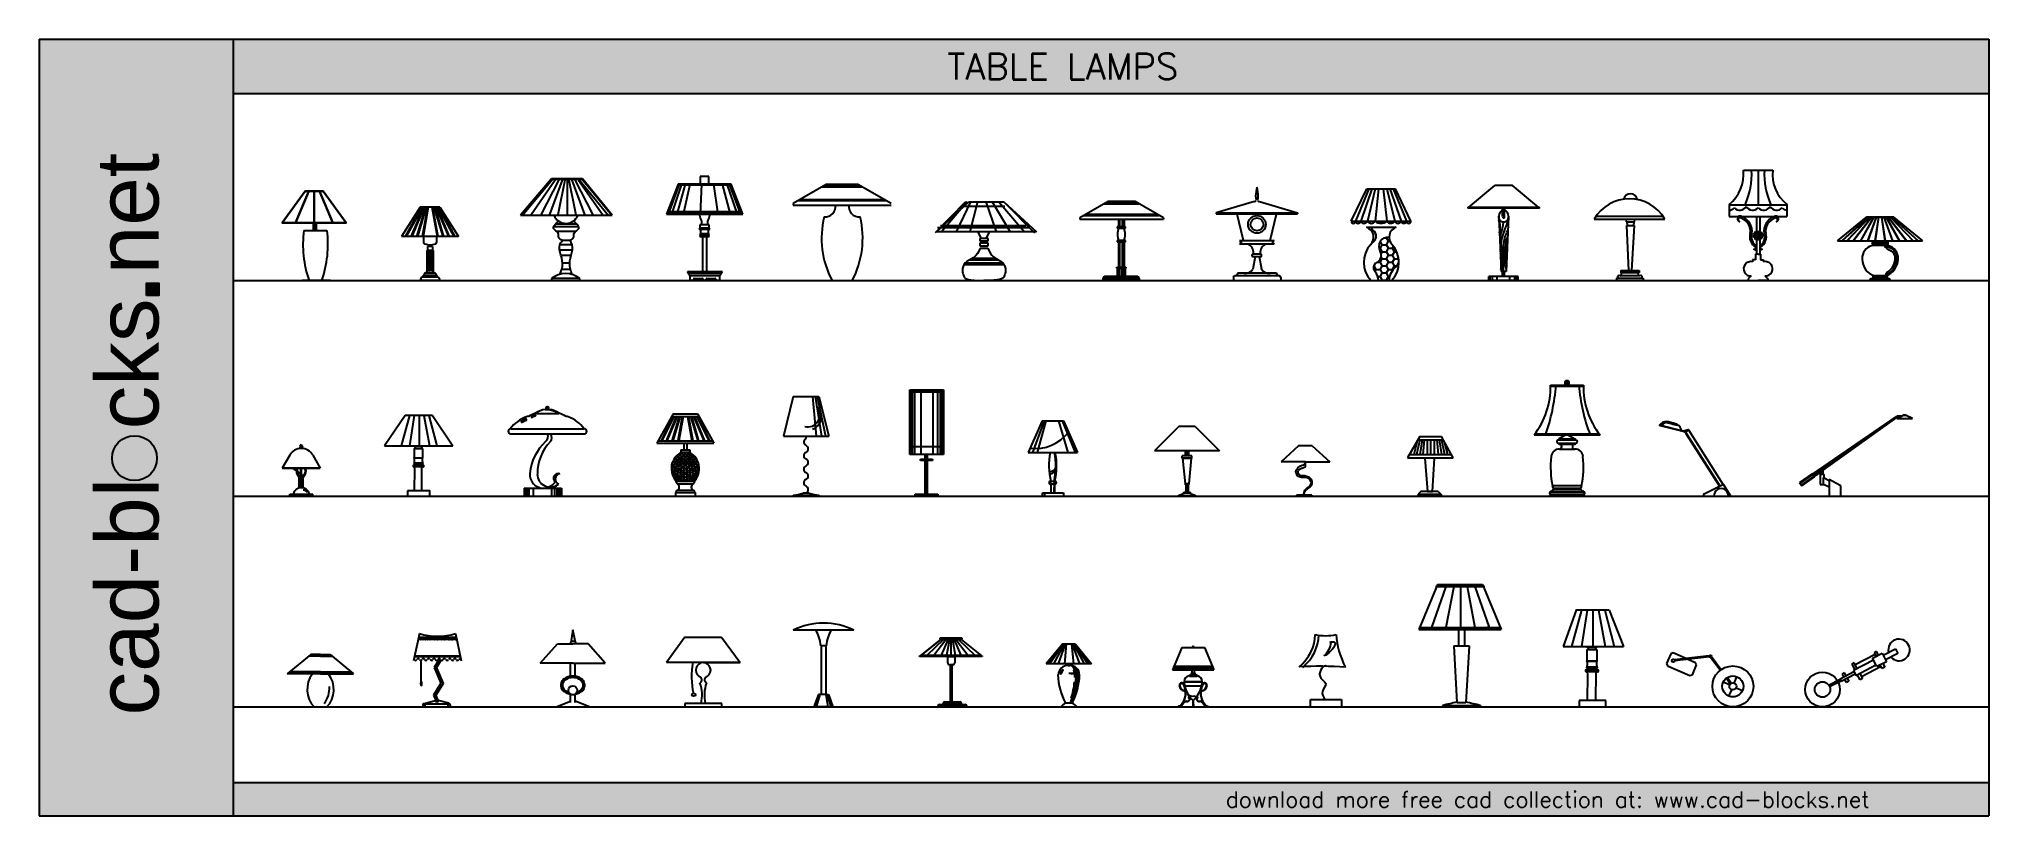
# Model space of a CAD drawing. Header units: millimetres. Extents: x 1445 to 13438, y 11474 to 16249.
import ezdxf

# ---------------------------------------------------------------- set-up
doc = ezdxf.new("R2010")
doc.units = ezdxf.units.MM
doc.linetypes.add('ACAD_ISO02W100', pattern=[15, 12, -3])
doc.linetypes.add('CHROME', pattern=[10000, 10000, 0])
doc.layers.add('www.cad-blocks.net', color=7, linetype='Continuous')
doc.styles.add('DIM_FONT', font='SIMPLEX.shx', dxfattribs={"width": 0.8})
doc.styles.get("Standard").update_dxf_attribs({"font": 'arial.ttf'})

# ---------------------------------------------------------------- blocks, each defined once
blk = doc.blocks.new('A$C17EE5019')
at = {"linetype": 'Continuous'}
for p, q in [((134, 307), (276, 307)), ((298, 0), (124, 0)), ((104, 0), (278, 0))]:
    blk.add_line(p, q, dxfattribs=at)
for centre, start, end in [((809, 223), 172.8858, 199.0831), ((-399, 223), 340.9169, 7.1142)]:
    blk.add_arc(centre, 681, start, end, dxfattribs=at)
at = {"linetype": 'ByBlock'}
for points in [[(141, 549, 447), (0, 354, 366), (83, 354, 283), (165, 549, 424)], [(165, 549, 536), (83, 354, 677), (0, 354, 594), (141, 549, 513)], [(165, 549, 424), (83, 354, 283), (197, 354, 252), (197, 549, 415)], [(197, 549, 545), (197, 354, 708), (83, 354, 677), (165, 549, 536)], [(197, 549, 415), (197, 354, 252), (311, 354, 283), (230, 549, 424)], [(230, 549, 536), (311, 354, 677), (197, 354, 708), (197, 549, 545)], [(230, 549, 424), (311, 354, 283), (394, 354, 366), (253, 549, 447)], [(253, 549, 513), (394, 354, 594), (311, 354, 677), (230, 549, 536)]]:
    blk.add_3dface(points, dxfattribs=at)
at = {"linetype": 'CHROME'}
for points in [[(194, 354, 7), (194, 307, 7), (198, 307), (198, 354)], [(198, 354, 14), (198, 307, 14), (194, 307, 7), (194, 354, 7)], [(198, 354), (198, 307), (206, 307), (206, 354)], [(206, 354, 14), (206, 307, 14), (198, 307, 14), (198, 354, 14)], [(206, 354), (206, 307), (210, 307, 7), (210, 354, 7)], [(210, 354, 7), (210, 307, 7), (206, 307, 14), (206, 354, 14)]]:
    blk.add_3dface(points, dxfattribs=at)
blk = doc.blocks.new('A$C2C801E57')
for p, q in [((115, 450), (0, 270)), ((115, 450), (0, 270)), ((122, 450), (22, 270)), ((128, 450), (28, 270)), ((134, 450), (57, 270)), ((139, 450), (62, 270)), ((146, 450), (92, 270)), ((151, 450), (97, 270)), ((235, 450), (115, 450)), ((159, 450), (127, 270)), ((164, 450), (132, 270)), ((186, 450), (218, 270)), ((191, 450), (223, 270)), ((199, 450), (253, 270)), ((204, 450), (258, 270)), ((211, 450), (288, 270)), ((216, 450), (293, 270)), ((222, 450), (322, 270)), ((228, 450), (328, 270)), ((235, 450), (350, 270)), ((350, 270), (0, 270)), ((135, 270), (135, 234)), ((215, 270), (215, 234)), ((155, 185), (155, 55)), ((155, 185), (155, 55)), ((195, 185), (155, 185)), ((190, 209), (160, 209)), ((160, 209), (160, 185)), ((168, 220), (168, 209)), ((183, 220), (183, 209)), ((190, 209), (190, 185)), ((195, 185), (195, 55)), ((223, 20), (127, 20)), ((215, 30), (135, 30)), ((205, 45), (145, 45)), ((235, 0), (115, 0))]:
    blk.add_line(p, q)
for points in [[(157, 62), (157, 176)], [(164, 176), (164, 62)], [(170, 64), (170, 174)], [(180, 174), (180, 64)], [(186, 176), (186, 62)], [(193, 62), (193, 176)]]:
    blk.add_lwpolyline(points)
for centre, radius, start, end in [((145, 234), 10, 180, 253.6637), ((175, 337), 117, 253.6637, 286.3363), ((161, 176), 3.12, 0, 180), ((175, 174), 4.75, 0, 180), ((189, 176), 3.12, 0, 180), ((205, 234), 10, 286.3363, 0), ((134, 3), 18.7, 107.0608, 187.7216), ((125, 30), 9.82, 287.0608, 1.1277), ((151, 30), 15.8, 111.4922, 181.1277), ((139, 61), 17.6, 291.4922, 339.313), ((161, 62), 3.12, 180, 0), ((175, 64), 4.75, 180, 0), ((189, 62), 3.12, 180, 0), ((211, 61), 17.6, 200.687, 248.5078), ((199, 30), 15.8, 358.8723, 68.5078), ((225, 30), 9.82, 178.8723, 252.9392), ((216, 3), 18.7, 352.2784, 72.9392)]:
    blk.add_arc(centre, radius, start, end)
blk = doc.blocks.new('A$C171657AA')
for p, q in [((190, 626), (0, 401)), ((194, 624), (5, 399)), ((199, 622), (9, 397)), ((213, 617), (64, 403)), ((236, 618), (125, 404)), ((256, 617), (177, 405)), ((381, 626), (190, 626)), ((381, 621), (190, 621)), ((272, 617), (229, 403)), ((287, 618), (287, 402)), ((297, 617), (340, 403)), ((314, 617), (392, 405)), ((333, 618), (444, 404)), ((540, 397), (356, 622)), ((356, 617), (506, 403)), ((560, 399), (377, 624)), ((564, 401), (381, 626)), ((0, 401), (564, 401)), ((357, 330), (202, 330)), ((346, 347), (213, 347)), ((337, 301), (223, 301)), ((302, 245), (258, 245)), ((319, 187), (241, 187)), ((318, 220), (242, 220)), ((311, 154), (248, 154)), ((364, 12), (190, 12)), ((190, 12), (190, 0)), ((190, 0), (364, 0)), ((190, 0), (364, 0)), ((307, 68), (252, 68)), ((302, 106), (258, 106)), ((364, 0), (364, 12))]:
    blk.add_line(p, q)
for centre, radius, start, end in [((279, 430), 79, 201.6975, 338.3025), ((277, -95), 138, 50.862, 129.138)]:
    blk.add_arc(centre, radius, start, end)
for points in [[(258, 245), (233, 268), (231, 291), (202, 320), (219, 353), (234, 365)], [(302, 245), (327, 268), (329, 291), (358, 320), (340, 353), (325, 365)], [(242, 38), (258, 104), (248, 234), (258, 245)], [(317, 38), (302, 104), (311, 234), (302, 245)]]:
    blk.add_spline(points, degree=3)
blk = doc.blocks.new('A$C03E82307')
for p, q in [((259, 640), (207, 640)), ((207, 640), (207, 592)), ((259, 592), (259, 640)), ((72, 592), (0, 408)), ((4, 408), (75, 592)), ((11, 408), (79, 592)), ((33, 408), (94, 592)), ((64, 408), (116, 592)), ((396, 592), (72, 592)), ((396, 586), (72, 586)), ((104, 408), (144, 592)), ((208, 408), (216, 592)), ((317, 408), (291, 592)), ((393, 408), (344, 592)), ((436, 408), (373, 592)), ((456, 408), (387, 592)), ((468, 408), (396, 592)), ((0, 408), (468, 408)), ((4, 419), (464, 419)), ((6, 424), (462, 424)), ((201, 319), (201, 316)), ((266, 319), (201, 319)), ((201, 316), (266, 316)), ((205, 343), (205, 323)), ((262, 343), (205, 343)), ((205, 323), (262, 323)), ((205, 288), (205, 282)), ((262, 288), (205, 288)), ((205, 282), (262, 282)), ((205, 277), (205, 271)), ((262, 277), (205, 277)), ((205, 271), (262, 271)), ((208, 316), (208, 288)), ((258, 316), (208, 316)), ((208, 288), (258, 288)), ((220, 271), (220, 55)), ((246, 271), (246, 55)), ((258, 288), (258, 316)), ((262, 323), (262, 343)), ((262, 282), (262, 288)), ((262, 271), (262, 277)), ((266, 316), (266, 319)), ((135, 55), (335, 55)), ((135, 46), (335, 46)), ((144, 30), (325, 30)), ((144, 0), (144, 28)), ((167, 0), (144, 0)), ((167, 0), (167, 9)), ((170, 12), (220, 12)), ((224, 9), (224, 0)), ((243, 0), (224, 0)), ((243, 0), (243, 9)), ((247, 12), (298, 12)), ((302, 9), (302, 0)), ((325, 0), (302, 0)), ((325, 27), (325, 0))]:
    blk.add_line(p, q)
for centre, radius, start, end in [((282, 423), 83.5, 189.9062, 211.4154), ((172, 355), 45.3, 344.5543, 32.3595), ((296, 355), 45.3, 147.6405, 195.4457), ((186, 423), 83.5, 328.5846, 350.0938), ((134, 50), 4.77, 78.8387, 256.087), ((154, 49), 21.6, 187.4428, 236.2907), ((140, 28), 3.62, 0, 49.7896), ((170, 9), 3.62, 90, 180), ((220, 9), 3.62, 0, 90), ((247, 9), 3.62, 90, 180), ((298, 9), 3.62, 0, 90), ((329, 27), 3.62, 127.4098, 180), ((315, 49), 22, 301.0571, 352.586), ((336, 50), 4.77, 283.913, 101.1613)]:
    blk.add_arc(centre, radius, start, end)
blk = doc.blocks.new('A$C0AEA3F2F')
for p, q in [((204, 590), (0, 474)), ((30, 491), (572, 491)), ((44, 499), (558, 499)), ((177, 575), (426, 575)), ((191, 583), (412, 583)), ((399, 590), (204, 590)), ((603, 474), (399, 590)), ((0, 474), (0, 464)), ((0, 464), (603, 464)), ((240, 0), (363, 0))]:
    blk.add_line(p, q)
for centre, radius, start, end in [((732, 260), 557, 166.4118, 207.8879), ((198, 453), 62.1, 263.0364, 12.5855), ((405, 453), 62.1, 167.4145, 276.9636), ((-129, 260), 557, 332.1121, 13.5882)]:
    blk.add_arc(centre, radius, start, end)
blk = doc.blocks.new('A$C09AF3215')
for p, q in [((188, 484), (0, 294)), ((8, 299), (208, 484)), ((197, 484), (39, 299)), ((217, 484), (129, 299)), ((208, 484), (424, 484)), ((261, 484), (214, 299)), ((312, 484), (376, 299)), ((351, 484), (461, 299)), ((393, 484), (551, 299)), ((423, 484), (611, 294)), ((424, 484), (624, 299)), ((161, 457), (429, 457)), ((624, 299), (8, 299)), ((15, 326), (578, 326)), ((34, 338), (558, 338)), ((283, 260), (266, 299)), ((276, 259), (276, 243)), ((327, 259), (276, 259)), ((276, 243), (327, 243)), ((317, 260), (334, 299)), ((327, 243), (327, 259)), ((206, 123), (198, 118)), ((214, 128), (206, 123)), ((224, 133), (214, 128)), ((214, 128), (385, 128)), ((234, 139), (224, 133)), ((232, 138), (370, 138)), ((243, 146), (234, 139)), ((253, 155), (243, 146)), ((262, 167), (253, 155)), ((270, 181), (262, 167)), ((277, 199), (270, 181)), ((276, 229), (276, 213)), ((327, 229), (276, 229)), ((276, 213), (327, 213)), ((277, 199), (325, 199)), ((325, 199), (332, 181)), ((327, 213), (327, 229)), ((332, 181), (340, 167)), ((340, 167), (349, 155)), ((349, 155), (359, 146)), ((359, 146), (368, 139)), ((368, 139), (378, 133)), ((378, 133), (388, 128)), ((388, 128), (396, 123)), ((396, 123), (404, 118)), ((171, 80), (169, 73)), ((169, 73), (169, 66)), ((169, 66), (169, 59)), ((169, 59), (169, 52)), ((169, 52), (170, 45)), ((170, 45), (172, 38)), ((172, 86), (171, 80)), ((175, 92), (172, 86)), ((172, 38), (174, 32)), ((174, 32), (177, 26)), ((175, 99), (424, 99)), ((178, 97), (175, 92)), ((177, 26), (180, 20)), ((182, 103), (178, 97)), ((180, 20), (186, 15)), ((186, 108), (182, 103)), ((183, 109), (415, 109)), ((192, 113), (186, 108)), ((186, 15), (194, 11)), ((198, 118), (192, 113)), ((194, 11), (205, 7)), ((205, 7), (220, 4)), ((220, 4), (241, 2)), ((241, 2), (267, 0)), ((267, 0), (301, 0)), ((335, 0), (301, 0)), ((361, 2), (335, 0)), ((382, 4), (361, 2)), ((397, 7), (382, 4)), ((408, 11), (397, 7)), ((404, 118), (410, 113)), ((416, 15), (408, 11)), ((410, 113), (416, 108)), ((416, 108), (420, 103)), ((422, 20), (416, 15)), ((420, 103), (424, 97)), ((425, 26), (422, 20)), ((424, 97), (427, 92)), ((428, 32), (425, 26)), ((427, 92), (430, 86)), ((430, 38), (428, 32)), ((430, 86), (431, 80)), ((432, 45), (430, 38)), ((431, 80), (433, 73)), ((433, 52), (432, 45)), ((433, 73), (433, 66)), ((433, 66), (433, 59)), ((433, 59), (433, 52))]:
    blk.add_line(p, q)
blk = doc.blocks.new('A$C72B654B8')
for p, q in [((174, 485), (0, 386)), ((341, 485), (174, 485)), ((515, 386), (341, 485)), ((0, 386), (0, 377)), ((0, 377), (515, 377)), ((26, 400), (489, 400)), ((38, 407), (477, 407)), ((151, 472), (364, 472)), ((163, 479), (352, 479)), ((238, 377), (238, 332)), ((239, 377), (239, 332)), ((240, 377), (240, 332)), ((241, 377), (241, 332)), ((245, 377), (245, 332)), ((260, 377), (260, 332)), ((267, 377), (267, 332)), ((270, 377), (270, 332)), ((272, 377), (272, 332)), ((273, 377), (273, 332)), ((515, 386), (515, 377)), ((231, 330), (231, 322)), ((282, 330), (231, 330)), ((231, 322), (282, 322)), ((231, 245), (231, 237)), ((282, 245), (231, 245)), ((282, 322), (282, 330)), ((282, 237), (282, 245)), ((231, 237), (282, 237)), ((238, 237), (238, 83)), ((239, 237), (239, 83)), ((240, 237), (240, 83)), ((241, 237), (241, 83)), ((245, 237), (245, 83)), ((260, 237), (260, 83)), ((267, 237), (267, 83)), ((270, 237), (270, 83)), ((272, 237), (272, 83)), ((273, 237), (273, 83)), ((145, 15), (365, 15)), ((145, 0), (145, 15)), ((365, 0), (145, 0)), ((153, 24), (153, 26)), ((153, 26), (356, 26)), ((356, 24), (153, 24)), ((229, 75), (229, 83)), ((229, 83), (283, 83)), ((283, 75), (229, 75)), ((233, 75), (233, 26)), ((233, 26), (233, 75)), ((233, 75), (279, 75)), ((234, 75), (234, 26)), ((236, 75), (236, 26)), ((244, 75), (244, 26)), ((259, 75), (259, 26)), ((272, 75), (272, 26)), ((276, 75), (276, 26)), ((278, 75), (278, 26)), ((279, 75), (279, 26)), ((279, 75), (279, 26)), ((283, 83), (283, 75)), ((356, 24), (356, 26)), ((365, 15), (365, 0))]:
    blk.add_line(p, q)
for centre, radius, start, end in [((358, 283), 126, 162.1895, 197.8105), ((153, 283), 126, 342.1895, 17.8105), ((153, 15), 8.44, 90, 180), ((145, 0), 15.4, 359.7911, 0), ((145, 0), 19.6, 359.6877, 359.8518), ((356, 15), 8.44, 0, 90)]:
    blk.add_arc(centre, radius, start, end)
blk = doc.blocks.new('A$C27804ED8')
for p, q in [((236, 486), (1, 417)), ((250, 573), (246, 548)), ((250, 573), (255, 546)), ((266, 486), (500, 417)), ((0, 409), (500, 410)), ((1, 417), (1, 409)), ((1, 417), (73, 417)), ((73, 417), (500, 417)), ((168, 247), (127, 417)), ((333, 247), (374, 417)), ((500, 417), (500, 410)), ((144, 247), (153, 239)), ((144, 247), (357, 247)), ((357, 247), (347, 239)), ((153, 231), (144, 225)), ((144, 225), (356, 225)), ((153, 239), (153, 231)), ((239, 148), (226, 70)), ((230, 165), (271, 165)), ((232, 148), (272, 148)), ((265, 148), (278, 70)), ((347, 239), (347, 231)), ((347, 231), (356, 225)), ((106, 19), (106, 0)), ((106, 0), (398, 0)), ((389, 28), (114, 28)), ((128, 36), (128, 28)), ((367, 45), (137, 45)), ((376, 36), (376, 28)), ((398, 19), (398, 0))]:
    blk.add_line(p, q)
for radius in [54.4, 39.4]:
    blk.add_circle((251, 345), radius)
for centre, radius, start, end in [((237, 494), 8.57, 260.014, 352.0893), ((325, 520), 83, 160.6174, 198.9484), ((176, 520), 83, 341.0516, 17.7821), ((263, 494), 8.57, 187.9107, 279.986), ((170, 170), 59.8, 355.2246, 66.494), ((229, 156), 8.87, 86.4419, 284.4413), ((271, 156), 8.87, 255.5587, 93.5581), ((330, 170), 59.8, 113.506, 184.7754), ((114, 19), 8.69, 90, 180), ((137, 36), 8.69, 90, 180), ((179, 99), 55.2, 262.3964, 327.6151), ((325, 99), 55.2, 212.3849, 277.6036), ((367, 36), 8.69, 0, 90), ((389, 19), 8.69, 0, 90)]:
    blk.add_arc(centre, radius, start, end)
blk = doc.blocks.new('A$C254C206D')
for p, q in [((0, 364), (96, 564)), ((109, 564), (27, 364)), ((128, 564), (59, 364)), ((96, 564), (272, 564)), ((148, 564), (100, 364)), ((169, 564), (148, 364)), ((198, 564), (220, 364)), ((219, 564), (268, 364)), ((239, 564), (308, 364)), ((258, 564), (341, 364)), ((368, 364), (272, 564)), ((0, 364), (368, 364)), ((95, 327), (277, 327)), ((192, 220), (180, 240)), ((208, 263), (217, 263)), ((217, 263), (219, 266)), ((230, 241), (217, 263)), ((217, 220), (230, 241)), ((230, 241), (238, 241)), ((172, 198), (180, 198)), ((180, 198), (192, 220)), ((192, 176), (180, 198)), ((180, 112), (192, 133)), ((184, 163), (192, 176)), ((192, 133), (184, 147)), ((192, 220), (217, 220)), ((192, 176), (217, 176)), ((192, 133), (217, 133)), ((230, 198), (217, 220)), ((217, 176), (230, 198)), ((230, 155), (217, 176)), ((217, 133), (230, 155)), ((230, 112), (217, 133)), ((230, 198), (255, 198)), ((230, 155), (255, 155)), ((255, 198), (261, 210)), ((267, 176), (255, 198)), ((255, 155), (267, 176)), ((267, 133), (255, 155)), ((255, 112), (267, 133)), ((267, 176), (281, 176)), ((267, 133), (293, 133)), ((292, 133), (293, 134)), ((293, 131), (292, 133)), ((122, 0), (250, 0)), ((139, 90), (142, 90)), ((142, 90), (153, 108)), ((155, 68), (142, 90)), ((147, 55), (155, 68)), ((155, 68), (180, 68)), ((159, 112), (180, 112)), ((165, 25), (180, 25)), ((192, 90), (180, 112)), ((180, 68), (192, 90)), ((192, 47), (180, 68)), ((180, 25), (192, 47)), ((192, 3), (180, 25)), ((190, 0), (192, 3)), ((192, 90), (217, 90)), ((192, 47), (217, 47)), ((192, 3), (217, 3)), ((217, 90), (230, 112)), ((230, 68), (217, 90)), ((217, 47), (230, 68)), ((230, 25), (217, 47)), ((217, 3), (230, 25)), ((219, 0), (217, 3)), ((230, 112), (255, 112)), ((230, 68), (255, 68)), ((230, 25), (236, 25)), ((267, 90), (255, 112)), ((255, 68), (267, 90)), ((256, 66), (255, 68)), ((267, 90), (280, 90))]:
    blk.add_line(p, q)
at = {"linetype": 'ACAD_ISO02W100'}
for p, q in [((292, 80), (291, 80)), ((294, 110), (294, 110))]:
    blk.add_line(p, q, dxfattribs=at)
for centre, radius, start, end in [((14, 365), 13.7, 185.4457, 354.5543), ((43, 368), 16.6, 194.8907, 345.1093), ((79, 374), 22.5, 206.827, 333.173), ((124, 381), 29.7, 215.7359, 324.2641), ((184, 411), 59.3, 232.3578, 307.6422), ((244, 381), 29.3, 214.9367, 325.5443), ((288, 373), 22.2, 205.2838, 335.1972), ((324, 368), 16.4, 192.5418, 347.9391), ((354, 365), 13.6, 182.5515, 357.9295), ((74, 266), 64.6, 315.9484, 71.0715), ((144, 325), 18.5, 175.528, 237.3581), ((110, 272), 44.3, 294.9508, 57.3581), ((229, 208), 58.6, 85.844, 209.2964), ((298, 266), 64.6, 108.9285, 224.0516), ((239, 112), 161, 137.3329, 223.7702), ((135, 155), 49.9, 295.7731, 29.2964), ((133, 112), 161, 316.2298, 42.6671), ((247, 123), 47.2, 309.045, 10.1092), ((172, 79), 34.8, 115.7731, 223.9557), ((90, 1), 77.9, 359.4113, 43.9557), ((353, -8), 121, 129.045, 176.2468)]:
    blk.add_arc(centre, radius, start, end)
blk = doc.blocks.new('A$C08347B28')
for p, q in [((4, 448), (166, 585)), ((276, 585), (166, 585)), ((437, 448), (276, 585)), ((441, 448), (1, 448)), ((441, 445), (1, 445)), ((191, 395), (205, 55)), ((215, 393), (215, 445)), ((227, 393), (227, 445)), ((251, 395), (237, 55)), ((311, 25), (131, 25)), ((131, 0), (131, 25)), ((311, 0), (131, 0)), ((133, 0), (133, 25)), ((139, 0), (139, 25)), ((152, 0), (152, 25)), ((182, 0), (182, 25)), ((237, 55), (205, 55)), ((215, 25), (215, 55)), ((227, 25), (227, 55)), ((259, 0), (259, 25)), ((290, 0), (290, 25)), ((302, 0), (302, 25)), ((309, 0), (309, 25)), ((311, 0), (311, 25))]:
    blk.add_line(p, q)
for centre, radius, start, end in [((2, 447), 1.89, 127.408, 232.592), ((83, 328), 117, 342.2282, 22.4876), ((4732, -1374), 4810, 158.7164, 159.9609), ((226, 393), 11.1, 183.9862, 230.6151), ((221, 387), 2.67, 223.354, 311.4846), ((216, 393), 11.1, 308.0113, 356.0138), ((440, 447), 1.89, 307.408, 52.592), ((440, 447), 1.89, 307.408, 52.592), ((352, 229), 158, 158.426, 168.905), ((365, 219), 161, 159.9609, 193.095), ((-18, 375), 239, 338.426, 355.8864), ((463, 189), 247, 164.8285, 186.6266), ((376, 212), 157, 153.4202, 164.8285), ((373, 204), 143, 152.9681, 176.4575), ((-73, 437), 344, 333.4202, 338.2998), ((385, 229), 192, 194.6151, 198.1467), ((-3, 70), 217, 13.9389, 19.1274), ((-13, 99), 227, 348.9265, 18.1467), ((110, 98), 99.4, 341.0039, 13.9389), ((-315, 61), 536, 359.3658, 13.095), ((706, 217), 492, 186.6266, 197.7426), ((512, 167), 283, 178.8307, 195.1454), ((1192, 153), 964, 176.4575, 178.8307)]:
    blk.add_arc(centre, radius, start, end)
for start_param, end_param in [(3.342951, 4.712389), (7.853982, 9.22342)]:
    blk.add_ellipse((221, 395), major_axis=(0, -37.2), ratio=0.807071, start_param=start_param, end_param=end_param)
at = {"extrusion": (0, 0, -1)}
blk.add_ellipse((221, 395), major_axis=(0, 37.2), ratio=0.807071, start_param=1.570796, end_param=4.712389, dxfattribs=at)
blk.add_spline([(240, 128), (234, 148), (235, 191), (237, 218), (244, 229)], degree=3)
blk = doc.blocks.new('A$C781E69C9')
for p, q in [((0, 378), (434, 378)), ((12, 395), (421, 395)), ((195, 377), (196, 360)), ((196, 360), (246, 360)), ((200, 361), (202, 339)), ((243, 360), (241, 339)), ((247, 377), (246, 360)), ((198, 339), (245, 339)), ((198, 339), (212, 61)), ((245, 339), (230, 61)), ((138, 14), (302, 14)), ((138, 14), (138, 0)), ((163, 30), (277, 30)), ((164, 61), (276, 61)), ((164, 61), (164, 49)), ((164, 49), (276, 49)), ((276, 61), (276, 49)), ((302, 14), (302, 0))]:
    blk.add_line(p, q)
at = {"linetype": 'Continuous'}
for centre, radius, start, end in [((217, 251), 251, 30.2863, 149.7137), ((223, 490), 43.5, 8.0747, 168.988)]:
    blk.add_arc(centre, radius, start, end, dxfattribs=at)
for centre, radius, start, end in [((152, 22), 8.05, 51.9764, 274.9229), ((157, 40), 11.1, 271.3578, 53.1361), ((282, 40), 11.1, 126.8639, 268.6422), ((287, 22), 8.05, 265.0771, 128.0236)]:
    blk.add_arc(centre, radius, start, end)
blk = doc.blocks.new('A$C2704570B')
at = {"linetype": 'ByBlock'}
for p, q in [((88, 678), (268, 678)), ((178, 678), (178, 466)), ((0, 466), (0, 394)), ((0, 466), (355, 466)), ((0, 394), (355, 394)), ((168, 394), (168, 162)), ((188, 394), (188, 162)), ((355, 466), (355, 394)), ((143, 128), (143, 115)), ((163, 128), (143, 128)), ((163, 162), (163, 128)), ((178, 162), (163, 162)), ((178, 162), (192, 162)), ((192, 162), (192, 128)), ((192, 128), (212, 128)), ((212, 128), (212, 115)), ((136, 28), (117, 10)), ((117, 10), (117, 0)), ((117, 0), (178, 0)), ((239, 0), (178, 0)), ((219, 28), (239, 10)), ((239, 10), (239, 0))]:
    blk.add_line(p, q, dxfattribs=at)
blk.add_circle((178, 277), 5.18, dxfattribs=at)
for centre, radius, start, end in [((-149, 652), 238, 308.7706, 6.2807), ((-311, 653), 450, 335.4395, 3.1987), ((666, 653), 450, 176.8013, 204.5605), ((505, 652), 238, 173.7193, 231.2294), ((-2, 477), 45.2, 273.1151, 318.3363), ((65, 477), 45.2, 221.6637, 332.1512), ((69, 379), 17.2, 62.501, 258.5021), ((68, 373), 12.1, 64.9404, 256.5694), ((43, 302), 87.9, 352.0988, 69.8912), ((43, 302), 97.9, 352.0988, 69.8912), ((145, 477), 45.2, 207.8488, 318.3363), ((213, 477), 45.2, 221.6637, 332.1512), ((312, 302), 97.9, 110.1088, 187.9012), ((312, 302), 87.9, 110.1088, 187.9012), ((293, 477), 45.2, 207.8488, 318.3363), ((286, 379), 17.2, 281.4979, 117.499), ((287, 373), 12.1, 283.4306, 115.0596), ((360, 477), 45.2, 221.6637, 263.8788), ((200, 268), 73, 160.8442, 239.3105), ((200, 268), 63, 160.8442, 239.3105), ((156, 268), 63, 300.6895, 19.1558), ((156, 268), 73, 300.6895, 19.1558), ((157, 200), 7.77, 212.5763, 43.9567), ((164, 206), 17.3, 218.4635, 282.4724), ((191, 206), 17.3, 257.5276, 321.5365), ((198, 200), 7.77, 136.0433, 327.4237), ((133, 72), 44.3, 76.1933, 274.5803), ((223, 72), 44.3, 265.4197, 103.8067)]:
    blk.add_arc(centre, radius, start, end, dxfattribs=at)
for centre, major_axis in [((162, 282), (-11.7, 3.8)), ((161, 277), (-12.3, 0)), ((162, 271), (-11.7, -3.8)), ((164, 287), (-9.95, 7.23)), ((164, 267), (-9.95, -7.23)), ((168, 291), (-7.23, 9.95)), ((168, 263), (-7.23, -9.95)), ((173, 293), (-3.8, 11.7)), ((173, 260), (-3.8, -11.7)), ((178, 294), (0, 12.3)), ((178, 259), (0, -12.3)), ((184, 293), (3.8, 11.7)), ((184, 260), (3.8, -11.7)), ((189, 291), (7.23, 9.95)), ((189, 263), (7.23, -9.95)), ((192, 287), (9.95, 7.23)), ((192, 267), (9.95, -7.23)), ((195, 282), (11.7, 3.8)), ((196, 277), (12.3, 0)), ((195, 271), (11.7, -3.8))]:
    blk.add_ellipse(centre, major_axis=major_axis, ratio=0.263155, dxfattribs=at)
blk = doc.blocks.new('A$C30AF2109')
for p, q in [((0, 162.8), (119.2, 259.7)), ((124.8, 259.7), (17.7, 162.8)), ((125.5, 258.9), (19.2, 162.8)), ((131.5, 259.7), (38.5, 162.8)), ((132.2, 259), (39.9, 162.8)), ((139.9, 259.7), (65, 162.8)), ((140.7, 259), (66.3, 162.8)), ((148.6, 260.2), (94.1, 163.3)), ((149.5, 259.7), (95, 162.8)), ((233.3, 257.6), (116.7, 257.6)), ((232.7, 258.2), (117.3, 258.2)), ((230.9, 259.7), (119.2, 259.7)), ((158.4, 259.7), (123, 162.8)), ((159.4, 259.3), (124.1, 162.8)), ((168.1, 259.7), (153.2, 162.8)), ((169.1, 259.5), (154.2, 162.8)), ((180.3, 259.5), (195.1, 162.6)), ((181.3, 259.7), (196.1, 162.8)), ((190, 259.3), (225.4, 162.4)), ((190.9, 259.7), (226.3, 162.8)), ((199, 259.2), (253.5, 162.3)), ((199.9, 259.7), (254.3, 162.8)), ((208.6, 259), (283.6, 162.2)), ((209.4, 259.7), (284.3, 162.8)), ((217.2, 259), (310.1, 162.1)), ((217.9, 259.7), (310.9, 162.8)), ((223.9, 258.9), (331, 162)), ((224.5, 259.7), (331.7, 162.8)), ((350, 162.8), (230.9, 259.7)), ((0, 162.8), (349.3, 162.8)), ((143.9, 154.6), (206.1, 154.6)), ((143.9, 149.6), (206.1, 149.6)), ((144.9, 148.6), (205.2, 148.6)), ((200.5, 143.7), (149.5, 143.7)), ((200.5, 144.7), (150.4, 144.7)), ((217.1, 0), (132.9, 0)), ((136.6, 6.5), (213.4, 6.5)), ((141.7, 7), (208.3, 7)), ((144.9, 20.3), (205.1, 20.3)), ((145.4, 18.8), (204.6, 18.8)), ((146.3, 11.5), (203.8, 11.5)), ((146.5, 12), (203.6, 12))]:
    blk.add_line(p, q)
for centre, radius, start, end in [((180.3, 91.2), 79.1, 174.93625, 239.2522), ((154.7, 90.2), 53.8, 95.53589, 171.47792), ((143.9, 152.1), 2.52, 90, 270), ((144.9, 149.1), 0.504, 90, 270), ((150.4, 144.2), 0.504, 90, 270), ((145.9, 148.5), 6, 320.62461, 0.7137), ((240, 176.3), 58, 214.25022, 250.79163), ((232.8, 188.6), 57.4, 231.488, 250.89963), ((204.1, 148.5), 6, 179.2863, 219.37539), ((212, 169.7), 28.6, 245.6152, 260.96029), ((200.5, 144.2), 0.504, 270, 90), ((195.4, 90.2), 53.8, 8.52208, 84.46411), ((169.8, 91.2), 67, 299.47275, 4.9577), ((195.4, 90.2), 52.7, 8.52208, 79.77593), ((205.2, 149.1), 0.504, 270, 90), ((206.1, 152.1), 2.52, 270, 90), ((169.8, 91.2), 74.5, 300.89026, 4.9577), ((169.8, 91.2), 78, 300.7478, 5.06375), ((169.8, 91.2), 79.1, 300.7478, 5.06375), ((199.7, 92), 44.7, 7.14933, 71.19906), ((202.7, 92.8), 34, 6.20479, 57.69995), ((138.7, 1), 5.88, 72.23621, 189.98632), ((138.5, 14.9), 8.48, 40.31354, 80.70755), ((138.5, 14.9), 8.48, 283.82551, 27.42095), ((145.6, 19.7), 0.925, 133.36381, 280.89268), ((215.8, 20.5), 18, 136.50946, 228.39746), ((212.2, 16.3), 11.7, 110.95605, 235.21842), ((211.6, 14.9), 9.49, 99.29245, 256.17449), ((211.6, 14.9), 8.48, 99.29245, 256.17449), ((204.5, 19.7), 0.925, 259.10732, 46.63619), ((211.3, 1), 5.88, 350.01368, 107.76379), ((211.3, 1), 4.87, 350.01368, 107.76379)]:
    blk.add_arc(centre, radius, start, end)
blk = doc.blocks.new('A$C4A2A3D5E')
at = {"xscale": 1.5, "yscale": 1.5, "zscale": 1.5}
blk.add_blockref('A$C30AF2109', (0, 0), dxfattribs=at)
blk = doc.blocks.new('A$C0BBD2946')
for p, q in [((47, 251), (0, 172)), ((112, 297), (107, 291)), ((118, 318), (108, 304)), ((128, 304), (108, 304)), ((118, 318), (128, 304)), ((118, 304), (118, 318)), ((124, 297), (128, 291)), ((188, 251), (235, 172)), ((0, 172), (235, 172)), ((1, 174), (234, 174)), ((115, 116), (115, 172)), ((120, 116), (120, 172)), ((47, 12), (188, 12)), ((47, 0), (47, 12)), ((49, 0), (49, 12)), ((51, 0), (51, 12)), ((54, 0), (54, 12)), ((58, 0), (58, 12)), ((62, 0), (62, 12)), ((67, 0), (67, 12)), ((73, 0), (73, 12)), ((79, 0), (79, 12)), ((86, 0), (86, 12)), ((95, 0), (95, 12)), ((105, 116), (130, 116)), ((105, 49), (105, 116)), ((105, 0), (105, 12)), ((106, 49), (106, 116)), ((107, 49), (107, 116)), ((109, 50), (109, 116)), ((111, 50), (111, 116)), ((114, 50), (114, 116)), ((118, 50), (118, 116)), ((118, 0), (118, 12)), ((122, 50), (122, 116)), ((125, 50), (125, 116)), ((127, 50), (127, 116)), ((128, 49), (128, 116)), ((129, 49), (129, 116)), ((130, 49), (130, 116)), ((130, 39), (137, 38)), ((131, 0), (131, 12)), ((140, 0), (140, 12)), ((155, 27), (148, 27)), ((149, 0), (149, 12)), ((156, 0), (156, 12)), ((163, 0), (163, 12)), ((168, 0), (168, 12)), ((173, 0), (173, 12)), ((177, 0), (177, 12)), ((181, 0), (181, 12)), ((184, 0), (184, 12)), ((186, 0), (186, 12)), ((188, 0), (188, 12)), ((47, 0), (188, 0))]:
    blk.add_line(p, q)
for centre, radius, start, end in [((118, 211), 81.6, 29.8484, 150.1516), ((118, 304), 9.16, 180, 0), ((-899, -1275), 1738, 55.3924, 56.3184), ((140, 155), 52.4, 161.3875, 228.2255), ((140, 155), 48.4, 159.7836, 233.8486), ((-899, -1275), 1738, 54.2847, 55.2309), ((-899, -1275), 1738, 53.5938, 54.1019), ((95, 155), 48.4, 306.1514, 20.2164), ((95, 155), 52.4, 311.7745, 18.6125), ((118, -2), 52.7, 15.633, 164.367), ((118, -2), 42.7, 43.978, 72.8934), ((130, 6), 32.8, 39.8828, 76.2059)]:
    blk.add_arc(centre, radius, start, end)
blk = doc.blocks.new('A$C1CF647DD')
for p, q in [((127, 495), (0, 309)), ((153, 495), (103, 309)), ((183, 495), (153, 309)), ((212, 495), (212, 309)), ((241, 495), (276, 309)), ((273, 495), (321, 309)), ((296, 495), (420, 309)), ((0, 309), (420, 309)), ((182, 291), (182, 236)), ((234, 291), (234, 236)), ((182, 236), (233, 236)), ((234, 203), (182, 203)), ((234, 233), (183, 233)), ((186, 167), (185, 179)), ((185, 32), (186, 167)), ((229, 32), (230, 176))]:
    blk.add_line(p, q)
for points in [[(296, 495), (127, 495)], [(183, 307), (183, 307), (234, 307)], [(234, 291), (183, 291), (183, 291)], [(181, 201), (235, 201)], [(237, 190), (181, 190)], [(181, 190), (237, 190)], [(237, 179), (181, 179)]]:
    blk.add_lwpolyline(points)
blk.add_lwpolyline([(142, 32), (142, 0), (279, 0), (279, 32)], close=True)
for centre, radius, start, end in [((182, 299), 7.6, 270, 90), ((234, 299), 7.6, 90, 270), ((181, 185), 5.38, 89.5377, 270.1969), ((132, 220), 53.1, 338.0155, 17.9866), ((181, 195), 5.38, 269.8031, 90.4623), ((285, 220), 53.1, 162.0134, 201.9845), ((236, 195), 5.38, 101.0831, 270.1969), ((236, 195), 5.38, 89.6157, 90.3843), ((237, 185), 5.38, 269.8031, 90.4623)]:
    blk.add_arc(centre, radius, start, end)
blk = doc.blocks.new('A$C5E581DEF')
for p, q in [((168, 508), (312, 508)), ((228, 532), (252, 532)), ((13, 383), (467, 383)), ((16, 414), (467, 414)), ((97, 48), (328, 48)), ((97, 48), (97, 0)), ((99, 48), (99, 0)), ((102, 48), (102, 0)), ((106, 48), (106, 0)), ((114, 48), (114, 0)), ((127, 48), (127, 0)), ((153, 48), (153, 0)), ((265, 48), (265, 0)), ((284, 48), (284, 0)), ((299, 48), (299, 0)), ((312, 48), (312, 0)), ((320, 48), (320, 0)), ((324, 48), (324, 0)), ((326, 48), (326, 0)), ((328, 48), (328, 0)), ((97, 0), (328, 0))]:
    blk.add_line(p, q)
for centre, radius in [((240, 543), 7.98), ((237, 548), 0.93)]:
    blk.add_circle(centre, radius)
for centre, radius, start, end in [((186, 283), 217, 110.2083, 143.026), ((123, 456), 33, 87.2975, 109.9307), ((239, 304), 217, 109.2415, 121.6904), ((147, 489), 5.14, 105.5195, 291.0199), ((169, 462), 40.1, 98.2209, 127.1989), ((176, 441), 51.3, 102.4243, 122.2914), ((163, 496), 5.69, 293.9191, 77.5443), ((168, 509), 1.44, 123.3722, 197.1961), ((169, 510), 1.71, 203.5309, 263.6652), ((238, 404), 128, 94.6614, 123.5836), ((240, 474), 59, 78.0303, 101.9697), ((228, 532), 0.288, 101.9697, 270), ((235, 534), 2.34, 263.273, 276.7267), ((240, 544), 7.06, 247.2106, 60.767), ((235, 535), 2.34, 318.8605, 19.3159), ((240, 543), 4.87, 271.6407, 34.2331), ((245, 535), 2.34, 160.6841, 221.1395), ((229, 394), 138, 66.693, 81.87), ((242, 404), 128, 56.4164, 85.3386), ((252, 532), 0.288, 270, 78.0303), ((237, 407), 124, 61.5534, 83.1018), ((234, 384), 148, 59.2637, 82.1201), ((312, 510), 1.71, 276.3348, 336.4691), ((312, 509), 1.44, 342.8039, 56.6278), ((246, 313), 207, 58.0107, 71.0882), ((357, 456), 33, 70.0693, 92.7025), ((294, 283), 217, 36.974, 69.7917), ((16, 398), 15.6, 90, 270), ((85, 459), 5.14, 108.7765, 294.2769), ((128, 401), 76.9, 105.1198, 126.0223), ((143, 364), 106, 108.3924, 122.1881), ((107, 470), 5.69, 297.1761, 80.8013), ((210, 365), 34.9, 304.2284, 30.7227), ((232, 359), 35.3, 318.0943, 41.0999), ((467, 398), 15.6, 270, 90), ((450, 104), 320, 133.4571, 173.6956), ((475, 134), 296, 136.9191, 179.7845), ((217, 134), 85.1, 176.81, 252.573), ((258, 135), 79.7, 179.9219, 309.6148), ((309, 108), 30.5, 74.2179, 224.705), ((323, 104), 33.8, 100.2392, 245.1352), ((231, 176), 130, 251.5587, 262.0032), ((217, 134), 85.1, 292.4235, 325.8867), ((231, 176), 130, 277.9968, 307.2205)]:
    blk.add_arc(centre, radius, start, end)
blk = doc.blocks.new('A$C48F607F6')
for p, q in [((100, 505), (0, 325)), ((99, 490), (26, 340)), ((105, 490), (31, 340)), ((119, 490), (57, 340)), ((125, 490), (62, 340)), ((92, 490), (258, 490)), ((138, 490), (93, 340)), ((143, 490), (98, 340)), ((100, 505), (250, 505)), ((156, 490), (129, 340)), ((161, 490), (135, 340)), ((189, 490), (215, 340)), ((194, 490), (221, 340)), ((207, 490), (252, 340)), ((212, 490), (257, 340)), ((225, 490), (288, 340)), ((231, 490), (293, 340)), ((245, 490), (319, 340)), ((250, 505), (350, 325)), ((251, 490), (324, 340)), ((0, 325), (350, 325)), ((8, 340), (342, 340)), ((148, 285), (202, 285)), ((148, 285), (148, 270)), ((148, 270), (202, 270)), ((166, 325), (166, 285)), ((184, 325), (184, 285)), ((202, 285), (202, 270)), ((115, 22), (235, 22)), ((115, 22), (115, 0)), ((117, 91), (233, 91)), ((125, 76), (225, 76)), ((125, 37), (225, 37)), ((235, 22), (235, 0)), ((115, 0), (235, 0))]:
    blk.add_line(p, q)
for centre, radius, start, end in [((204, 168), 115, 117.939, 160.8712), ((43, 363), 141, 300.4315, 301.791), ((307, 363), 224, 212.0365, 212.3246), ((307, 363), 219, 211.6696, 212.3136), ((43, 363), 141, 303.8262, 309.1339), ((43, 363), 146, 303.7967, 308.9141), ((307, 363), 219, 213.6232, 215.7187), ((43, 363), 154, 303.8422, 308.6876), ((307, 363), 206, 210.9385, 212.0499), ((307, 363), 201, 210.7486, 211.8464), ((307, 363), 206, 213.4505, 215.6842), ((43, 363), 141, 311.1901, 316.1888), ((43, 363), 146, 310.8922, 315.6876), ((307, 363), 201, 213.289, 215.586), ((43, 363), 154, 310.5551, 315.0654), ((307, 363), 189, 210.5247, 211.0816), ((43, 363), 159, 310.4209, 314.7742), ((307, 363), 201, 217.0167, 219.8723), ((307, 363), 189, 212.6461, 215.124), ((43, 363), 146, 317.7152, 320.5791), ((307, 363), 184, 212.2555, 214.824), ((43, 363), 169, 310.3038, 314.3824), ((307, 363), 189, 216.6607, 219.7151), ((43, 363), 154, 316.9636, 320.8123), ((43, 363), 159, 316.6018, 320.297), ((307, 363), 184, 216.4129, 219.5644), ((307, 363), 174, 212.1877, 213.9965), ((43, 363), 169, 316.0879, 319.5207), ((307, 363), 169, 213.2625, 213.4508), ((43, 363), 154, 322.7719, 322.9884), ((307, 363), 174, 215.709, 219.0867), ((43, 363), 174, 315.9222, 319.242), ((307, 363), 184, 221.1309, 224.2537), ((43, 363), 159, 322.1718, 324.3368), ((307, 363), 169, 215.2369, 218.7473), ((43, 363), 169, 321.2527, 324.7631), ((307, 363), 174, 220.758, 224.0778), ((43, 363), 184, 315.7463, 318.8691), ((307, 363), 159, 215.6632, 217.8282), ((43, 363), 174, 320.9133, 324.291), ((307, 363), 169, 220.4793, 223.9121), ((43, 363), 169, 326.5492, 326.7375), ((307, 363), 154, 217.0116, 217.2281), ((307, 363), 159, 219.703, 223.3982), ((43, 363), 184, 320.4356, 323.5871), ((43, 363), 174, 326.0035, 327.8123), ((307, 363), 154, 219.1877, 223.0364), ((43, 363), 189, 320.2849, 323.3393), ((307, 363), 169, 225.6176, 229.6962), ((307, 363), 146, 219.4209, 222.2848), ((43, 363), 184, 325.176, 327.7445), ((307, 363), 159, 225.2258, 229.5791), ((43, 363), 201, 320.1277, 322.9833), ((43, 363), 189, 324.876, 327.3539), ((307, 363), 154, 224.9346, 229.4449), ((146, 168), 115, 19.1288, 62.061), ((307, 363), 141, 221.341, 221.6898), ((43, 363), 184, 329.3709, 329.4619), ((307, 363), 146, 224.3124, 229.1078), ((43, 363), 189, 328.9184, 329.4753), ((307, 363), 141, 223.8112, 228.8099), ((43, 363), 201, 324.414, 326.711), ((43, 363), 206, 324.3158, 326.5495), ((307, 363), 154, 231.3124, 236.1578), ((43, 363), 201, 328.1536, 329.2514), ((307, 363), 146, 231.0859, 236.2033), ((43, 363), 206, 327.9501, 329.0615), ((307, 363), 141, 230.8661, 236.1738), ((43, 363), 219, 324.2813, 326.3768), ((43, 363), 219, 327.6864, 328.3304), ((43, 363), 224, 327.6754, 327.9635), ((307, 363), 141, 238.209, 239.5685), ((208, 170), 119, 162.0684, 221.49), ((43, 363), 201, 283.2152, 286.6109), ((43, 363), 206, 282.9491, 287.3187), ((307, 363), 295, 222.5307, 225.7319), ((43, 363), 189, 284.1979, 284.8929), ((307, 363), 300, 223.7559, 225.1537), ((307, 363), 277, 218.7867, 219.6913), ((43, 363), 219, 282.5815, 283.7117), ((43, 363), 174, 286.318, 289.4413), ((307, 363), 282, 220.3494, 223.0631), ((43, 363), 224, 282.5495, 284.5083), ((43, 363), 169, 287.3247, 288.8703), ((43, 363), 184, 285.8796, 290.5901), ((307, 363), 263, 216.4243, 217.4279), ((307, 363), 312, 227.1829, 227.9385), ((307, 363), 258, 215.7086, 217.7822), ((43, 363), 189, 286.5654, 291.1682), ((307, 363), 277, 220.8246, 223.5614), ((307, 361), 314, 228.1154, 231.7401), ((43, 363), 159, 290.0769, 295.1862), ((43, 363), 238, 283.2245, 286.7014), ((43, 363), 243, 282.8963, 283.0437), ((307, 363), 300, 226.2757, 229.4395), ((43, 363), 154, 291.969, 294.8407), ((307, 363), 263, 218.5798, 220.8961), ((43, 363), 219, 285.2389, 289.142), ((43, 363), 243, 284.0549, 287.4733), ((307, 363), 312, 229.0583, 232.4428), ((43, 363), 169, 290.6535, 295.9258), ((307, 363), 243, 213.8372, 215.086), ((307, 363), 282, 224.2008, 227.1798), ((43, 363), 224, 286.0068, 289.8382), ((307, 363), 295, 226.8619, 230.0494), ((43, 363), 174, 291.1792, 296.3175), ((307, 363), 258, 218.9471, 221.2897), ((43, 363), 201, 288.1973, 292.5658), ((43, 363), 146, 296.2039, 301.8313), ((307, 363), 238, 213.3019, 215.2834), ((43, 363), 206, 288.8725, 293.1526), ((307, 363), 277, 224.7091, 227.7153), ((307, 363), 243, 216.2868, 218.6991), ((307, 363), 263, 222.0608, 224.875), ((43, 363), 154, 296.7291, 301.977), ((43, 363), 184, 292.2457, 297.1404), ((43, 363), 159, 297.02, 302.1133), ((307, 363), 238, 216.5033, 218.9532), ((43, 363), 189, 292.7861, 297.57), ((307, 363), 258, 222.4677, 225.3143), ((307, 363), 300, 230.578, 234.0231), ((43, 363), 238, 288.1273, 291.7771), ((43, 363), 258, 286.5015, 289.7617), ((307, 363), 282, 228.3341, 231.5938), ((307, 363), 224, 213.6051, 215.6559), ((307, 363), 243, 219.9111, 222.3478), ((43, 363), 219, 290.6192, 294.6914), ((43, 363), 169, 297.6613, 302.4768), ((43, 363), 243, 288.8758, 292.4671), ((307, 363), 295, 231.1969, 234.6711), ((307, 363), 263, 226.0559, 229.1512), ((43, 363), 174, 298.0087, 302.6991), ((307, 363), 238, 220.1838, 222.6574), ((43, 363), 201, 294.1021, 298.6455), ((43, 363), 224, 291.2887, 295.2886), ((307, 363), 277, 228.8805, 232.1722), ((307, 363), 224, 216.9396, 219.514), ((43, 363), 206, 294.6582, 299.1109), ((307, 363), 258, 226.5091, 229.6409), ((307, 363), 243, 223.5729, 226.5337), ((43, 363), 159, 303.922, 308.6149), ((307, 363), 219, 217.0294, 219.6559), ((43, 363), 184, 298.751, 303.2151), ((43, 363), 189, 299.1439, 303.5054), ((307, 363), 238, 223.9009, 226.9057), ((307, 363), 282, 232.7685, 236.3286), ((43, 363), 258, 291.1009, 294.5341), ((307, 363), 224, 220.8055, 223.399), ((43, 363), 238, 293.1602, 296.9774), ((43, 363), 169, 304.1844, 308.6063), ((307, 363), 263, 230.3517, 233.7457), ((43, 363), 219, 296.1247, 300.365), ((43, 363), 174, 304.3614, 308.6625), ((307, 363), 219, 220.9727, 223.6157), ((43, 363), 243, 293.8285, 297.5869), ((307, 363), 277, 233.3587, 236.9561), ((43, 363), 263, 291.8374, 295.2232), ((307, 363), 206, 217.0775, 219.8621), ((307, 363), 243, 227.7764, 231.0348), ((43, 363), 201, 300.1402, 304.2803), ((43, 363), 224, 296.6967, 300.8633), ((307, 363), 258, 230.8559, 234.2913), ((43, 363), 184, 304.7956, 308.8798), ((307, 363), 224, 224.7019, 227.8478), ((43, 363), 206, 300.5759, 304.633), ((307, 363), 238, 228.1668, 231.4732), ((307, 363), 206, 221.2551, 224.0461), ((43, 363), 189, 305.049, 309.0357), ((307, 363), 219, 224.9429, 228.1464), ((307, 363), 282, 237.5281, 240.9238), ((43, 363), 174, 310.3119, 314.2698), ((307, 363), 201, 221.2992, 224.1556), ((43, 363), 238, 298.3221, 302.3033), ((307, 363), 263, 234.9701, 238.6854), ((43, 363), 258, 295.8369, 299.4369), ((307, 363), 243, 232.2992, 235.8758), ((43, 363), 219, 301.7602, 305.6238), ((307, 363), 224, 229.1675, 232.6266), ((43, 363), 201, 305.7446, 309.5226), ((43, 363), 243, 298.9113, 302.833), ((307, 363), 258, 235.531, 239.2934), ((43, 363), 263, 296.5085, 300.0612), ((307, 363), 277, 238.1686, 241.6024), ((307, 363), 206, 225.4455, 228.8188), ((43, 363), 184, 310.4434, 314.1873), ((43, 363), 224, 302.2344, 306.0313), ((307, 363), 238, 232.7563, 236.3862), ((307, 363), 189, 221.2361, 224.2726), ((43, 363), 206, 306.0677, 309.768), ((307, 363), 219, 229.4898, 233.0104), ((43, 363), 189, 310.5609, 314.2097), ((307, 363), 201, 225.5866, 229.034), ((307, 363), 189, 225.7903, 229.4391), ((43, 363), 201, 310.966, 314.4134), ((307, 363), 206, 230.232, 233.9323), ((43, 363), 219, 306.9896, 310.5102), ((307, 363), 224, 233.9687, 237.7656), ((43, 363), 238, 303.6138, 307.2437), ((307, 363), 243, 237.167, 241.0887), ((43, 363), 258, 300.7066, 304.469), ((307, 363), 263, 239.9388, 243.4915), ((43, 363), 277, 298.3976, 301.8314), ((43, 363), 189, 315.7274, 318.7639), ((307, 363), 184, 225.8127, 229.5566), ((43, 363), 206, 311.1812, 314.5545), ((307, 363), 201, 230.4774, 234.2554), ((43, 363), 224, 307.3734, 310.8325), ((307, 363), 219, 234.3762, 238.2398), ((43, 363), 243, 304.1242, 307.7008), ((307, 363), 238, 237.6967, 241.6779), ((43, 363), 263, 301.3146, 305.0299), ((307, 363), 258, 240.5631, 244.1631), ((43, 363), 282, 299.0762, 302.4719), ((307, 363), 174, 225.7302, 229.6881), ((43, 363), 201, 315.8444, 318.7008), ((307, 363), 189, 230.9643, 234.951), ((43, 363), 219, 311.8536, 315.0571), ((307, 363), 206, 235.367, 239.4241), ((43, 363), 206, 315.9539, 318.7449), ((307, 363), 184, 231.1202, 235.2044), ((43, 363), 238, 308.5268, 311.8332), ((307, 363), 224, 239.1367, 243.3033), ((43, 363), 224, 312.1522, 315.2981), ((307, 363), 201, 235.7197, 239.8598), ((43, 363), 258, 305.7087, 309.1441), ((307, 363), 243, 242.4131, 246.1715), ((43, 363), 277, 303.0439, 306.6413), ((307, 363), 263, 244.7768, 248.1626), ((43, 363), 243, 308.9652, 312.2236), ((307, 363), 219, 239.635, 243.8753), ((307, 363), 174, 231.3375, 235.6386), ((43, 363), 263, 306.2543, 309.6483), ((307, 363), 238, 243.0226, 246.8398), ((43, 363), 282, 303.6714, 307.2315), ((307, 363), 258, 245.4659, 248.8991), ((43, 363), 206, 320.1379, 322.9225), ((307, 363), 169, 231.3937, 235.8156), ((43, 363), 219, 316.3843, 319.0273), ((307, 363), 189, 236.4946, 240.8561), ((43, 363), 224, 316.601, 319.1945), ((307, 363), 184, 236.7849, 241.249), ((43, 363), 238, 313.0943, 316.0991), ((307, 363), 206, 240.8891, 245.3418), ((307, 363), 159, 231.3851, 236.078), ((43, 363), 243, 313.4663, 316.4271), ((307, 363), 201, 241.3545, 245.8979), ((43, 363), 258, 310.3591, 313.4909), ((307, 363), 224, 244.7114, 248.7113), ((43, 363), 219, 320.3441, 322.9706), ((307, 363), 174, 237.3009, 241.9913), ((43, 363), 277, 307.8278, 311.1195), ((307, 363), 243, 247.5329, 251.1242), ((43, 363), 295, 305.3289, 308.8031), ((43, 363), 263, 310.8488, 313.9441), ((307, 363), 219, 245.3086, 249.3808), ((43, 363), 224, 320.486, 323.0604), ((307, 363), 169, 237.5232, 242.3387), ((43, 363), 238, 317.3426, 319.8162), ((43, 363), 282, 308.4062, 311.6659), ((307, 363), 238, 248.2229, 251.8727), ((307, 363), 189, 242.43, 247.2139), ((43, 363), 300, 305.9769, 309.422), ((307, 363), 258, 250.2383, 253.4985), ((307, 363), 159, 237.8867, 242.98), ((43, 363), 243, 317.6522, 320.0889), ((307, 363), 184, 242.8596, 247.7543), ((43, 363), 224, 324.3441, 326.3949), ((307, 363), 154, 238.023, 243.2709), ((43, 363), 258, 314.6857, 317.5323), ((307, 363), 206, 246.8474, 251.1275), ((43, 363), 238, 321.0468, 323.4967), ((307, 363), 146, 238.1687, 243.7961), ((307, 363), 174, 243.6825, 248.8208), ((43, 363), 263, 315.125, 317.9392), ((307, 363), 201, 247.4342, 251.8027), ((43, 363), 277, 312.2847, 315.2909), ((142, 170), 119, 318.51, 17.9316), ((307, 363), 224, 250.1618, 253.9932), ((43, 363), 243, 321.3009, 323.7132), ((307, 363), 169, 244.0742, 249.3465), ((43, 363), 295, 309.9506, 313.1381), ((43, 363), 312, 307.5572, 310.9417), ((307, 363), 243, 252.5267, 255.9451), ((43, 363), 282, 312.8202, 315.7992), ((307, 363), 219, 250.858, 254.7611), ((43, 363), 238, 324.7166, 326.6981), ((43, 363), 258, 318.7103, 321.0529), ((307, 363), 189, 248.8318, 253.4346), ((43, 363), 300, 310.5605, 313.7243), ((307, 363), 238, 253.2986, 257.2616), ((43, 361), 314, 308.2599, 311.6354), ((307, 363), 159, 244.8138, 249.9231), ((43, 363), 243, 324.914, 326.1628), ((307, 363), 154, 245.1593, 248.031), ((43, 363), 263, 319.1039, 321.4202), ((307, 363), 184, 249.4099, 254.1204), ((43, 363), 277, 316.4386, 319.1754), ((307, 363), 206, 252.6813, 257.0509), ((43, 363), 258, 322.2178, 324.2914), ((307, 363), 174, 250.5587, 253.682), ((43, 363), 282, 316.9369, 319.6506), ((307, 363), 201, 253.3891, 256.7848), ((43, 363), 295, 314.2681, 317.4693), ((307, 363), 224, 255.4917, 257.4505), ((43, 363), 263, 322.5721, 323.5757), ((307, 363), 169, 251.1297, 252.6753), ((43, 363), 312, 312.0615, 312.8171), ((43, 363), 300, 314.8463, 316.2441), ((307, 363), 219, 256.2883, 257.4185), ((43, 363), 277, 320.3087, 321.2133), ((307, 363), 189, 255.1071, 255.8021), ((43, 363), 258, 283.6282, 285.5174), ((43, 363), 263, 283.9537, 286.3284), ((307, 361), 324, 232.3484, 234.666), ((307, 361), 314, 232.8742, 236.076), ((137, 93), 20.3, 184.3133, 234.4194), ((133, 22), 15.7, 132.6467, 181.6238), ((43, 363), 277, 285.9396, 288.5708), ((43, 363), 263, 287.3043, 290.5171), ((307, 363), 312, 233.5802, 236.7918), ((116, 56), 22.2, 284.5033, 67.3254), ((43, 363), 282, 286.7667, 289.3632), ((307, 361), 324, 235.8026, 236.3646), ((307, 363), 300, 235.1822, 238.4588), ((43, 363), 277, 289.526, 292.6184), ((307, 361), 314, 237.2297, 239.2172), ((307, 363), 295, 235.8404, 239.1474), ((43, 363), 282, 290.3117, 293.3653), ((307, 363), 312, 237.9493, 240.5796), ((43, 363), 277, 293.8906, 297.1566), ((307, 363), 300, 239.6409, 242.7462), ((43, 363), 295, 292.8871, 295.3022), ((43, 363), 282, 294.622, 297.8493), ((307, 363), 295, 240.3409, 243.4777), ((43, 363), 300, 295.0543, 296.0464), ((307, 363), 282, 242.1507, 245.378), ((43, 363), 295, 296.5223, 299.6591), ((307, 363), 300, 243.9536, 244.9457), ((307, 363), 277, 242.8434, 246.1094), ((43, 363), 300, 297.2538, 300.3591), ((307, 363), 295, 244.6978, 247.1129), ((43, 363), 295, 300.8526, 304.1596), ((307, 363), 282, 246.6347, 249.6883), ((43, 363), 312, 299.4204, 302.0507), ((43, 363), 300, 301.5412, 304.8178), ((307, 363), 277, 247.3816, 250.474), ((43, 361), 314, 300.7828, 302.7703), ((234, 56), 22.2, 112.6746, 255.4967), ((307, 363), 282, 250.6368, 253.2333), ((43, 363), 312, 303.2082, 306.4198), ((307, 363), 263, 249.4829, 252.6957), ((43, 361), 314, 303.924, 307.1258), ((307, 363), 277, 251.4292, 254.0604), ((43, 361), 324, 303.6354, 304.1974), ((213, 93), 20.3, 305.5806, 355.6867), ((217, 22), 15.7, 358.3762, 47.3533), ((43, 361), 324, 305.334, 307.6516), ((307, 363), 263, 253.6716, 256.0463), ((307, 363), 258, 254.4826, 256.3718)]:
    blk.add_arc(centre, radius, start, end)
blk = doc.blocks.new('A$C287F60F9')
for p, q in [((61, 612), (0, 368)), ((61, 612), (219, 612)), ((179, 612), (202, 368)), ((195, 612), (234, 368)), ((208, 612), (259, 368)), ((219, 612), (280, 368)), ((0, 368), (280, 368)), ((140, 358), (140, 368)), ((61, 5), (61, 0)), ((61, 5), (219, 5)), ((61, 0), (219, 0)), ((121, 19), (158, 19)), ((219, 5), (219, 0))]:
    blk.add_line(p, q)
for centre, radius, start, end in [((149, 500), 75.3, 256.5551, 42.6671), ((151, 488), 82.5, 289.8689, 49.7544), ((148, 332), 22.5, 124.7642, 248.1648), ((148, 248), 22.5, 111.8352, 248.1648), ((132, 358), 8.1, 296.7299, 0), ((131, 290), 22.5, 291.8352, 68.1648), ((148, 165), 22.5, 111.8352, 248.1648), ((131, 207), 22.5, 291.8352, 68.1648), ((131, 123), 22.5, 291.8352, 68.1648), ((-10, 449), 450, 279.1031, 286.9407), ((148, 82), 22.5, 111.8352, 248.1648), ((131, 40), 22.5, 291.8352, 68.1648), ((291, 449), 450, 253.0593, 260.8969)]:
    blk.add_arc(centre, radius, start, end)
blk = doc.blocks.new('A$C192B20E6')
for p, q in [((0, 255), (0, 653)), ((0, 653), (206, 653)), ((0, 641), (206, 641)), ((3, 255), (3, 653)), ((9, 255), (9, 653)), ((17, 255), (17, 653)), ((30, 255), (30, 653)), ((69, 255), (69, 653)), ((143, 255), (143, 653)), ((173, 255), (173, 653)), ((188, 255), (188, 653)), ((197, 255), (197, 653)), ((203, 255), (203, 653)), ((206, 653), (206, 255)), ((0, 304), (206, 304)), ((206, 255), (0, 255)), ((95, 226), (95, 251)), ((95, 226), (95, 251)), ((95, 251), (107, 251)), ((96, 226), (96, 251)), ((98, 226), (98, 251)), ((103, 226), (103, 251)), ((105, 226), (105, 251)), ((106, 226), (106, 251)), ((107, 226), (107, 251)), ((107, 251), (107, 226)), ((66, 218), (66, 226)), ((66, 226), (140, 226)), ((66, 218), (66, 226)), ((140, 218), (66, 218)), ((68, 218), (68, 226)), ((70, 218), (70, 226)), ((72, 218), (72, 226)), ((76, 218), (76, 226)), ((81, 218), (81, 226)), ((91, 218), (91, 226)), ((95, 12), (95, 218)), ((95, 12), (95, 218)), ((96, 12), (96, 218)), ((98, 12), (98, 218)), ((103, 12), (103, 218)), ((105, 12), (105, 218)), ((106, 12), (106, 218)), ((107, 12), (107, 218)), ((107, 218), (107, 12)), ((108, 218), (108, 226)), ((115, 218), (115, 226)), ((123, 218), (123, 226)), ((129, 218), (129, 226)), ((134, 218), (134, 226)), ((137, 218), (137, 226)), ((138, 218), (138, 226)), ((139, 218), (139, 226)), ((140, 226), (140, 218)), ((32, 0), (32, 12)), ((32, 12), (172, 12)), ((33, 0), (33, 12)), ((34, 0), (34, 12)), ((36, 0), (36, 12)), ((40, 0), (40, 12)), ((47, 0), (47, 12)), ((61, 0), (61, 12)), ((81, 0), (81, 12)), ((106, 12), (94, 12)), ((114, 0), (114, 12)), ((136, 0), (136, 12)), ((150, 0), (150, 12)), ((158, 0), (158, 12)), ((163, 0), (163, 12)), ((167, 0), (167, 12)), ((169, 0), (169, 12)), ((170, 0), (170, 12)), ((171, 0), (171, 12)), ((172, 12), (172, 0)), ((172, 0), (32, 0))]:
    blk.add_line(p, q)
blk = doc.blocks.new('A$C12D665DB')
at = {"linetype": 'Continuous'}
for p, q in [((86, 463), (0, 268)), ((86, 463), (218, 463)), ((218, 463), (304, 268)), ((0, 268), (304, 268)), ((89, 0), (89, 20)), ((89, 20), (217, 20)), ((89, 0), (217, 0)), ((217, 20), (217, 0))]:
    blk.add_line(p, q, dxfattribs=at)
at = {"ltscale": 5}
for p, q in [((99, 463), (27, 268)), ((58, 268), (111, 463)), ((188, 463), (244, 268)), ((209, 463), (289, 268)), ((102, 20), (102, 0)), ((140, 91), (164, 91)), ((164, 73), (140, 73))]:
    blk.add_line(p, q, dxfattribs=at)
for centre, radius, start, end in [((47, 546), 253, 262.1285, 322.9048), ((-327, 189), 497, 348.609, 9.1739), ((129, 198), 48.3, 270.7156, 346.6538), ((130, 181), 46, 271.4198, 356.9659), ((145, 82), 8.74, 78.6314, 281.3686), ((154, 82), 8.74, 258.6314, 101.3686), ((159, 82), 8.74, 258.6314, 101.3686), ((558, 34), 399, 174.3321, 181.9686)]:
    blk.add_arc(centre, radius, start, end, dxfattribs=at)
at = {"linetype": 'Continuous'}
for centre, radius, start, end in [((515, 186), 387, 167.8768, 194.3404), ((-211, 186), 387, 345.6596, 12.1232), ((138, 82), 8.74, 78.6314, 281.3686), ((-257, 34), 399, 358.0314, 5.6679), ((561, 34), 399, 174.3321, 181.9686), ((166, 82), 8.74, 258.6314, 101.3686)]:
    blk.add_arc(centre, radius, start, end, dxfattribs=at)
blk = doc.blocks.new('A$C592B5A9C')
for p, q in [((150, 428), (0, 278)), ((250, 428), (150, 428)), ((250, 428), (400, 278)), ((400, 278), (0, 278)), ((170, 233), (170, 248)), ((230, 248), (170, 248)), ((190, 248), (190, 278)), ((191, 248), (191, 278)), ((193, 248), (193, 278)), ((196, 248), (196, 278)), ((204, 248), (204, 278)), ((207, 248), (207, 278)), ((209, 248), (209, 278)), ((210, 248), (210, 278)), ((210, 248), (210, 278)), ((230, 233), (230, 248)), ((230, 233), (170, 233)), ((175, 233), (225, 233)), ((190, 75), (175, 233)), ((225, 233), (210, 75)), ((150, 5), (180, 15)), ((150, 0), (150, 5)), ((250, 0), (150, 0)), ((180, 25), (220, 25)), ((180, 15), (180, 25)), ((220, 15), (180, 15)), ((210, 75), (190, 75)), ((210, 75), (190, 75)), ((210, 75), (190, 75)), ((190, 70), (190, 75)), ((210, 75), (190, 75)), ((210, 75), (190, 75)), ((210, 70), (190, 70)), ((210, 70), (190, 70)), ((210, 70), (190, 70)), ((210, 70), (190, 70)), ((192, 70), (192, 25)), ((193, 70), (193, 25)), ((194, 70), (194, 25)), ((197, 70), (197, 25)), ((203, 70), (203, 25)), ((206, 70), (206, 25)), ((207, 70), (207, 25)), ((207, 70), (207, 25)), ((210, 70), (210, 75)), ((210, 70), (210, 75)), ((220, 25), (220, 15)), ((220, 15), (250, 5)), ((250, 5), (250, 0))]:
    blk.add_line(p, q)
blk = doc.blocks.new('A$C3BE31933')
for p, q in [((108, 309), (0, 211)), ((192, 309), (108, 309)), ((192, 309), (300, 211)), ((150, 211), (0, 211)), ((150, 211), (300, 211)), ((190, 6), (95, 6)), ((95, 6), (95, 0)), ((95, 0), (190, 0)), ((133, 6), (190, 6)), ((190, 6), (190, 0))]:
    blk.add_line(p, q)
for points in [[(140, 6), (147, 36), (170, 57), (184, 73), (172, 106), (147, 114), (108, 120), (92, 149), (130, 189), (145, 195), (150, 211)], [(140, 6), (150, 34), (176, 54), (187, 66), (192, 85), (184, 106), (163, 119), (138, 124), (117, 127), (105, 143), (108, 159), (121, 169), (139, 175), (150, 184), (151, 197), (150, 211)]]:
    blk.add_spline(points, degree=3)
blk = doc.blocks.new('A$C4AB46AA6')
for p, q in [((75, 366), (0, 235)), ((75, 366), (208, 366)), ((281, 235), (208, 366)), ((11, 255), (270, 255)), ((59, 338), (38, 255)), ((75, 346), (56, 255)), ((64, 346), (219, 346)), ((89, 346), (75, 255)), ((103, 346), (95, 255)), ((120, 346), (120, 255)), ((142, 346), (142, 255)), ((164, 346), (164, 255)), ((181, 346), (189, 255)), ((195, 346), (209, 255)), ((209, 346), (228, 255)), ((226, 333), (246, 255)), ((0, 235), (281, 235)), ((107, 234), (123, 28)), ((153, 28), (166, 234)), ((81, 28), (66, 11)), ((66, 11), (207, 11)), ((66, 11), (66, 0)), ((188, 28), (81, 28)), ((123, 28), (153, 28)), ((188, 28), (207, 10)), ((207, 10), (207, 0))]:
    blk.add_line(p, q)
blk = doc.blocks.new('A$C62F83A9E')
for p, q in [((102, 681), (305, 681)), ((102, 675), (305, 675)), ((0, 376), (407, 376)), ((5, 382), (402, 382)), ((198, 376), (153, 351)), ((208, 376), (252, 352)), ((150, 346), (257, 346)), ((150, 325), (257, 325)), ((156, 352), (252, 352)), ((156, 319), (251, 319)), ((156, 289), (251, 289)), ((102, 25), (305, 25)), ((102, 10), (305, 10)), ((102, 0), (305, 0)), ((107, 30), (300, 30)), ((112, 66), (295, 66)), ((121, 49), (286, 49)), ((121, 44), (286, 44))]:
    blk.add_line(p, q)
for centre, radius, start, end in [((-374, 670), 476, 321.8137, 1.3164), ((-1111, 786), 1251, 340.8632, 355.1797), ((1322, 756), 1048, 184.0963, 201.2443), ((780, 670), 476, 178.6836, 218.1863), ((716, 177), 614, 173.8402, 191.0007), ((156, 238), 50.8, 90, 173.8402), ((150, 335), 10.2, 90, 270), ((156, 346), 6.1, 90, 180), ((156, 325), 6.1, 180, 270), ((156, 304), 15.2, 270, 90), ((251, 304), 15.2, 90, 270), ((251, 325), 6.1, 270, 0), ((251, 238), 50.8, 6.1598, 90), ((250, 345), 6.72, 2.194, 70.931), ((257, 335), 10.2, 270, 90), ((-310, 177), 614, 348.9993, 6.1598), ((102, 18), 7.62, 90, 270), ((107, 25), 5.08, 90, 180), ((102, 5), 5.08, 270, 90), ((132, 66), 20.3, 197.0177, 236.0504), ((118, 36), 5.08, 144.8197, 270), ((127, 30), 15.2, 114.9987, 151.7857), ((119, 47), 3.09, 302.5912, 47.8645), ((288, 47), 3.09, 132.1355, 237.4088), ((274, 66), 20.3, 303.9496, 342.9823), ((280, 30), 15.2, 31.6941, 65.0013), ((288, 36), 5.08, 270, 35.1803), ((300, 25), 5.08, 0, 90), ((305, 5), 5.08, 90, 270), ((305, 18), 7.62, 270, 90)]:
    blk.add_arc(centre, radius, start, end)
for ratio in [0.7956, 0.321365]:
    blk.add_ellipse((203, 696), major_axis=(0, 15.2), ratio=ratio)
blk = doc.blocks.new('A$C63D91ED7')
for p, q in [((141, 398), (0, 434)), ((140, 401), (2, 436)), ((44, 459), (44, 455)), ((44, 455), (45, 453)), ((110, 443), (49, 459)), ((57, 457), (55, 451)), ((58, 451), (55, 451)), ((59, 456), (58, 451)), ((64, 455), (62, 449)), ((65, 449), (62, 449)), ((66, 455), (65, 449)), ((71, 453), (69, 448)), ((72, 447), (69, 448)), ((73, 453), (72, 447)), ((78, 452), (76, 446)), ((79, 445), (76, 446)), ((80, 451), (79, 445)), ((85, 450), (83, 444)), ((86, 443), (83, 444)), ((87, 449), (86, 443)), ((92, 448), (90, 442)), ((92, 442), (90, 442)), ((94, 447), (92, 442)), ((99, 446), (97, 440)), ((99, 440), (97, 440)), ((101, 446), (99, 440)), ((155, 395), (141, 398)), ((156, 399), (142, 402)), ((179, 408), (159, 401)), ((166, 382), (160, 391)), ((181, 403), (163, 392)), ((169, 384), (164, 393)), ((169, 384), (166, 382)), ((373, 59), (167, 383)), ((375, 60), (169, 384)), ((186, 399), (181, 403)), ((395, 72), (183, 405))]:
    blk.add_line(p, q)
at = {"linetype": 'Continuous'}
for p, q in [((396, 71), (277, 12)), ((441, 0), (396, 71))]:
    blk.add_line(p, q, dxfattribs=at)
for centre, radius in [((159, 396), 1.7), ((180, 406), 0.899)]:
    blk.add_circle(centre, radius)
for centre, radius, start, end in [((52, 392), 66.8, 92.9049, 141.0356), ((57, 408), 46.5, 105.0717, 148.7405), ((24911, 97380), 100066, 255.6116, 255.65738), ((75, 386), 66.8, 10.2529, 58.3836), ((160, 396), 4.73, 101.2787, 310.1347), ((180, 405), 2.37, 275.7018, 110.5689), ((382, 1), 44.7, 359.1673, 180.8327)]:
    blk.add_arc(centre, radius, start, end)
blk.add_arc((284, 4), 10.8, 125.3943, 199.4136, dxfattribs=at)
blk = doc.blocks.new('A$C486A626A')
at = {"linetype": 'ByBlock'}
for p, q in [((80, 135), (597, 489)), ((597, 488), (139, 171)), ((143, 164), (597, 484)), ((597, 483), (144, 159)), ((597, 489), (601, 492)), ((597, 489), (597, 488)), ((597, 488), (601, 489)), ((597, 483), (597, 489)), ((597, 484), (597, 488)), ((601, 483), (597, 485)), ((601, 480), (597, 483)), ((605, 480), (598, 477)), ((631, 492), (601, 492)), ((601, 492), (601, 480)), ((601, 489), (625, 489)), ((601, 483), (612, 483)), ((601, 480), (604, 480)), ((604, 480), (605, 480)), ((638, 495), (605, 477)), ((637, 495), (631, 492)), ((631, 492), (631, 492)), ((637, 495), (640, 498)), ((655, 495), (637, 495)), ((640, 498), (646, 501)), ((652, 498), (640, 498)), ((646, 501), (652, 498)), ((652, 498), (655, 495)), ((694, 477), (655, 495)), ((598, 477), (694, 477)), ((79, 138), (0, 83)), ((3, 78), (82, 133)), ((89, 123), (10, 68)), ((92, 118), (79, 138)), ((81, 134), (80, 135)), ((83, 132), (132, 166)), ((137, 159), (88, 124)), ((132, 150), (91, 121)), ((126, 132), (132, 138)), ((126, 132), (126, 72)), ((150, 132), (126, 132)), ((132, 167), (133, 168)), ((132, 165), (132, 167)), ((132, 163), (132, 165)), ((133, 162), (132, 163)), ((141, 158), (132, 152)), ((132, 150), (132, 138)), ((132, 138), (144, 138)), ((133, 169), (135, 170)), ((133, 168), (133, 169)), ((133, 161), (133, 162)), ((135, 160), (133, 161)), ((135, 170), (136, 171)), ((136, 159), (135, 160)), ((135, 138), (135, 154)), ((136, 171), (138, 171)), ((138, 159), (136, 159)), ((138, 171), (139, 171)), ((139, 159), (138, 159)), ((139, 171), (139, 171)), ((139, 171), (141, 170)), ((141, 160), (139, 159)), ((141, 170), (142, 169)), ((142, 161), (141, 160)), ((141, 158), (144, 160)), ((141, 138), (141, 158)), ((142, 169), (143, 168)), ((143, 162), (142, 161)), ((143, 168), (143, 167)), ((143, 167), (144, 165)), ((144, 165), (143, 163)), ((143, 163), (143, 162)), ((144, 159), (144, 138)), ((144, 138), (150, 132)), ((150, 132), (150, 113)), ((0, 83), (14, 63)), ((14, 63), (92, 118)), ((126, 72), (148, 72)), ((148, 114), (183, 96)), ((148, 72), (148, 114)), ((183, 54), (148, 72)), ((183, 102), (183, 96)), ((250, 65), (183, 102)), ((183, 96), (183, 54)), ((183, 54), (183, 0)), ((183, 0), (255, 0)), ((255, 63), (250, 65)), ((255, 0), (255, 63))]:
    blk.add_line(p, q, dxfattribs=at)
blk = doc.blocks.new('A$C50175594')
for p, q in [((144, 323), (0, 203)), ((204, 311), (130, 311)), ((204, 323), (144, 323)), ((204, 323), (264, 323)), ((204, 311), (278, 311)), ((264, 323), (408, 203)), ((204, 203), (0, 203)), ((204, 215), (14, 215)), ((204, 215), (394, 215)), ((204, 203), (408, 203)), ((164, 0), (244, 0))]:
    blk.add_line(p, q)
for centre, radius, start, end in [((278, 107), 156, 142.1522, 223.4416), ((106, 114), 153, 322.1217, 3.9974), ((130, 107), 156, 316.5584, 37.8478)]:
    blk.add_arc(centre, radius, start, end)
blk = doc.blocks.new('A$C4549597B')
at = {"linetype": 'Continuous'}
for p, q in [((36, 451), (0, 284)), ((257, 451), (293, 284)), ((4, 292), (12, 284)), ((12, 284), (19, 292)), ((36, 292), (44, 284)), ((44, 284), (52, 292)), ((69, 292), (76, 284)), ((76, 284), (84, 292)), ((101, 292), (109, 284)), ((109, 284), (116, 292)), ((159, 295), (127, 242)), ((127, 242), (167, 145)), ((133, 292), (141, 284)), ((169, 289), (133, 228)), ((140, 241), (181, 144)), ((141, 284), (149, 292)), ((166, 292), (173, 284)), ((173, 284), (181, 292)), ((198, 292), (206, 284)), ((206, 284), (213, 292)), ((230, 292), (238, 284)), ((238, 284), (246, 292)), ((263, 292), (270, 284)), ((270, 284), (278, 292)), ((167, 145), (123, 72)), ((181, 144), (128, 58)), ((56, 11), (56, 0)), ((56, 0), (225, 0)), ((65, 22), (134, 40)), ((123, 72), (136, 40)), ((152, 40), (134, 40)), ((136, 71), (149, 40)), ((216, 23), (152, 40)), ((225, 12), (225, 0))]:
    blk.add_line(p, q, dxfattribs=at)
for p, q in [((265, 414), (28, 414)), ((29, 419), (31, 420)), ((30, 425), (31, 425)), ((30, 414), (31, 415)), ((263, 426), (31, 426)), ((31, 425), (33, 423)), ((31, 420), (33, 417)), ((31, 415), (31, 414)), ((33, 423), (36, 425)), ((33, 417), (36, 420)), ((35, 414), (36, 415)), ((36, 425), (39, 423)), ((36, 420), (39, 417)), ((36, 415), (36, 414)), ((39, 423), (41, 425)), ((39, 417), (41, 420)), ((41, 425), (44, 423)), ((41, 420), (44, 417)), ((41, 415), (42, 414)), ((41, 414), (41, 415)), ((44, 423), (47, 425)), ((44, 417), (47, 420)), ((46, 414), (47, 415)), ((47, 425), (49, 423)), ((47, 420), (49, 417)), ((47, 415), (47, 414)), ((49, 423), (52, 425)), ((49, 417), (52, 420)), ((52, 425), (55, 423)), ((52, 420), (55, 417)), ((52, 415), (53, 414)), ((52, 414), (52, 415)), ((55, 423), (57, 425)), ((55, 417), (57, 420)), ((57, 425), (60, 423)), ((57, 420), (60, 417)), ((57, 415), (58, 414)), ((57, 414), (57, 415)), ((60, 423), (63, 425)), ((60, 417), (63, 420)), ((62, 414), (63, 415)), ((63, 425), (66, 423)), ((63, 420), (66, 417)), ((63, 415), (63, 414)), ((66, 423), (68, 425)), ((66, 417), (68, 420)), ((68, 425), (71, 423)), ((68, 420), (71, 417)), ((68, 415), (69, 414)), ((68, 414), (68, 415)), ((71, 423), (74, 425)), ((71, 417), (74, 420)), ((73, 414), (74, 415)), ((74, 425), (76, 423)), ((74, 420), (76, 417)), ((74, 415), (74, 414)), ((76, 423), (79, 425)), ((76, 417), (79, 420)), ((79, 425), (82, 423)), ((79, 420), (82, 417)), ((79, 415), (79, 414)), ((79, 414), (79, 415)), ((82, 423), (84, 425)), ((82, 417), (84, 420)), ((84, 425), (87, 423)), ((84, 420), (87, 417)), ((84, 415), (85, 414)), ((84, 414), (84, 415)), ((87, 423), (90, 425)), ((87, 417), (90, 420)), ((89, 414), (90, 415)), ((90, 425), (92, 423)), ((90, 420), (92, 417)), ((90, 415), (90, 414)), ((92, 423), (95, 425)), ((92, 417), (95, 420)), ((95, 425), (98, 423)), ((95, 420), (98, 417)), ((95, 415), (96, 414)), ((95, 414), (95, 415)), ((98, 423), (101, 425)), ((98, 417), (101, 420)), ((100, 414), (101, 415)), ((101, 425), (103, 423)), ((101, 420), (103, 417)), ((101, 415), (101, 414)), ((103, 423), (106, 425)), ((103, 417), (106, 420)), ((105, 414), (106, 415)), ((106, 425), (109, 423)), ((106, 420), (109, 417)), ((106, 415), (106, 414)), ((109, 423), (111, 425)), ((109, 417), (111, 420)), ((111, 425), (114, 423)), ((111, 420), (114, 417)), ((111, 415), (112, 414)), ((111, 414), (111, 415)), ((114, 423), (117, 425)), ((114, 417), (117, 420)), ((116, 414), (117, 415)), ((117, 425), (119, 423)), ((117, 420), (119, 417)), ((117, 415), (117, 414)), ((119, 423), (122, 425)), ((119, 417), (122, 420)), ((122, 425), (125, 423)), ((122, 420), (125, 417)), ((122, 415), (123, 414)), ((122, 414), (122, 415)), ((125, 423), (127, 425)), ((125, 417), (127, 420)), ((127, 425), (130, 423)), ((127, 420), (130, 417)), ((127, 415), (128, 414)), ((127, 414), (127, 415)), ((130, 423), (133, 425)), ((130, 417), (133, 420)), ((132, 414), (133, 415)), ((133, 425), (136, 423)), ((133, 420), (136, 417)), ((133, 415), (133, 414)), ((136, 423), (138, 425)), ((136, 417), (138, 420)), ((138, 425), (141, 423)), ((138, 420), (141, 417)), ((138, 415), (139, 414)), ((138, 414), (138, 415)), ((141, 423), (144, 425)), ((141, 417), (144, 420)), ((143, 414), (144, 415)), ((144, 425), (146, 423)), ((144, 420), (146, 417)), ((144, 415), (144, 414)), ((146, 423), (149, 425)), ((146, 417), (149, 420)), ((149, 425), (152, 423)), ((149, 420), (152, 417)), ((149, 415), (150, 414)), ((149, 414), (149, 415)), ((152, 423), (154, 425)), ((152, 417), (154, 420)), ((154, 425), (157, 423)), ((154, 420), (157, 417)), ((154, 415), (155, 414)), ((154, 414), (154, 415)), ((157, 423), (160, 425)), ((157, 417), (160, 420)), ((159, 414), (160, 415)), ((160, 425), (163, 423)), ((160, 420), (163, 417)), ((160, 415), (160, 414)), ((163, 423), (165, 425)), ((163, 417), (165, 420)), ((165, 425), (168, 423)), ((165, 420), (168, 417)), ((165, 415), (166, 414)), ((165, 414), (165, 415)), ((168, 423), (171, 425)), ((168, 417), (171, 420)), ((170, 414), (171, 415)), ((171, 425), (173, 423)), ((171, 420), (173, 417)), ((171, 415), (171, 414)), ((173, 423), (176, 425)), ((173, 417), (176, 420)), ((176, 425), (179, 423)), ((176, 420), (179, 417)), ((176, 415), (176, 414)), ((176, 414), (176, 415)), ((179, 423), (181, 425)), ((179, 417), (181, 420)), ((181, 425), (184, 423)), ((181, 420), (184, 417)), ((181, 415), (182, 414)), ((181, 414), (181, 415)), ((184, 423), (187, 425)), ((184, 417), (187, 420)), ((186, 414), (187, 415)), ((187, 425), (189, 423)), ((187, 420), (189, 417)), ((187, 415), (187, 414)), ((189, 423), (192, 425)), ((189, 417), (192, 420)), ((192, 425), (195, 423)), ((192, 420), (195, 417)), ((192, 415), (193, 414)), ((192, 414), (192, 415)), ((195, 423), (198, 425)), ((195, 417), (198, 420)), ((197, 414), (198, 415)), ((198, 425), (200, 423)), ((198, 420), (200, 417)), ((198, 415), (198, 414)), ((200, 423), (203, 425)), ((200, 417), (203, 420)), ((202, 414), (203, 415)), ((203, 425), (206, 423)), ((203, 420), (206, 417)), ((203, 415), (203, 414)), ((206, 423), (208, 425)), ((206, 417), (208, 420)), ((208, 425), (211, 423)), ((208, 420), (211, 417)), ((208, 415), (209, 414)), ((208, 414), (208, 415)), ((211, 423), (214, 425)), ((211, 417), (214, 420)), ((213, 414), (214, 415)), ((214, 425), (216, 423)), ((214, 420), (216, 417)), ((214, 415), (214, 414)), ((216, 423), (219, 425)), ((216, 417), (219, 420)), ((219, 425), (222, 423)), ((219, 420), (222, 417)), ((219, 415), (220, 414)), ((219, 414), (219, 415)), ((222, 423), (224, 425)), ((222, 417), (224, 420)), ((224, 425), (227, 423)), ((224, 420), (227, 417)), ((224, 415), (225, 414)), ((224, 414), (224, 415)), ((227, 423), (230, 425)), ((227, 417), (230, 420)), ((229, 414), (230, 415)), ((230, 425), (233, 423)), ((230, 420), (233, 417)), ((230, 415), (230, 414)), ((233, 423), (235, 425)), ((233, 417), (235, 420)), ((235, 425), (238, 423)), ((235, 420), (238, 417)), ((235, 415), (236, 414)), ((235, 414), (235, 415)), ((238, 423), (241, 425)), ((238, 417), (241, 420)), ((240, 414), (241, 415)), ((241, 425), (243, 423)), ((241, 420), (243, 417)), ((241, 415), (241, 414)), ((243, 423), (246, 425)), ((243, 417), (246, 420)), ((246, 425), (249, 423)), ((246, 420), (249, 417)), ((246, 415), (246, 414)), ((246, 414), (246, 415)), ((249, 423), (251, 425)), ((249, 417), (251, 420)), ((251, 425), (254, 423)), ((251, 420), (254, 417)), ((251, 415), (252, 414)), ((251, 414), (251, 415)), ((254, 423), (257, 425)), ((254, 417), (257, 420)), ((256, 414), (257, 415)), ((257, 425), (260, 423)), ((257, 420), (260, 417)), ((257, 415), (257, 414)), ((260, 423), (262, 425)), ((260, 417), (262, 420)), ((262, 425), (263, 425)), ((262, 420), (265, 418)), ((262, 415), (263, 414)), ((262, 414), (262, 415)), ((288, 311), (5, 311)), ((288, 308), (5, 308)), ((44, 284), (44, 151)), ((211, 17), (68, 17)), ((68, 17), (68, 0)), ((211, 17), (211, 0))]:
    blk.add_line(p, q)
for centre, radius, start, end in [((147, 818), 384, 253.2352, 286.7648), ((28, 284), 12, 45, 135), ((60, 284), 12, 45, 135), ((92, 284), 12, 45, 135), ((125, 284), 12, 45, 135), ((157, 284), 12, 45, 135), ((189, 284), 12, 45, 135), ((222, 284), 12, 45, 135), ((254, 284), 12, 45, 135), ((287, 284), 12, 68.2983, 135), ((68, 11), 12, 104.6877, 180), ((143, 40), 9.04, 180, 0), ((213, 12), 12, 0, 75.3123)]:
    blk.add_arc(centre, radius, start, end, dxfattribs=at)
at = {"extrusion": (0, 0, -1)}
blk.add_ellipse((47, 143), major_axis=(0, 12.8), ratio=0.300208, start_param=3.141593, end_param=9.424778, dxfattribs=at)
blk = doc.blocks.new('A$C6DA014D7')
for p, q in [((0, 268), (106, 388)), ((106, 388), (201, 388)), ((202, 473), (189, 397)), ((295, 388), (201, 388)), ((217, 399), (202, 473)), ((401, 268), (295, 388)), ((201, 268), (0, 268)), ((187, 189), (187, 268)), ((201, 268), (401, 268)), ((215, 189), (215, 268)), ((98, 0), (187, 35)), ((187, 28), (187, 78)), ((215, 28), (215, 78)), ((304, 0), (215, 35))]:
    blk.add_line(p, q)
blk.add_circle((201, 102), 27.4)
blk.add_circle((201, 102), 27.4)
for centre, radius, start, end in [((203, 386), 18, 6.3783, 173.6217), ((171, 133), 43.8, 151.6081, 180), ((171, 133), 43.8, 151.6081, 180), ((171, 133), 43.8, 180, 208.3919), ((171, 133), 43.8, 180, 208.3919), ((185, 126), 60.2, 127.4641, 151.6081), ((185, 126), 60.2, 127.4641, 151.6081), ((171, 133), 33.9, 151.6081, 180), ((171, 133), 33.9, 151.6081, 180), ((171, 133), 33.9, 180, 208.3919), ((171, 133), 33.9, 180, 208.3919), ((185, 126), 50.4, 127.4641, 151.6081), ((185, 126), 50.4, 127.4641, 151.6081), ((195, 113), 75.7, 107.6107, 127.4641), ((195, 113), 75.7, 107.6107, 127.4641), ((195, 113), 65.8, 107.6107, 127.4641), ((195, 113), 65.8, 107.6107, 127.4641), ((201, 94), 96, 90, 107.6107), ((201, 94), 96, 90, 107.6107), ((201, 94), 86.1, 90, 107.6107), ((201, 94), 86.1, 90, 107.6107), ((201, 94), 96, 72.3893, 90), ((201, 94), 96, 72.3893, 90), ((201, 94), 86.1, 72.3893, 90), ((201, 94), 86.1, 72.3893, 90), ((207, 113), 65.8, 52.5359, 72.3893), ((207, 113), 65.8, 52.5359, 72.3893), ((207, 113), 75.7, 52.5359, 72.3893), ((207, 113), 75.7, 52.5359, 72.3893), ((217, 126), 50.4, 28.3919, 52.5359), ((217, 126), 50.4, 28.3919, 52.5359), ((217, 126), 60.2, 28.3919, 52.5359), ((217, 126), 60.2, 28.3919, 52.5359), ((231, 133), 33.9, 0, 28.3919), ((231, 133), 33.9, 0, 28.3919), ((231, 133), 33.9, 331.6081, 0), ((231, 133), 33.9, 331.6081, 0), ((231, 133), 43.8, 0, 28.3919), ((231, 133), 43.8, 0, 28.3919), ((231, 133), 43.8, 331.6081, 0), ((231, 133), 43.8, 331.6081, 0), ((185, 141), 60.2, 208.3919, 232.5359), ((185, 141), 60.2, 208.3919, 232.5359), ((185, 141), 50.4, 208.3919, 232.5359), ((185, 141), 50.4, 208.3919, 232.5359), ((195, 154), 75.7, 232.5359, 252.3893), ((195, 154), 75.7, 232.5359, 252.3893), ((195, 154), 65.8, 232.5359, 252.3893), ((195, 154), 65.8, 232.5359, 252.3893), ((201, 173), 96, 252.3893, 270), ((201, 173), 96, 252.3893, 270), ((201, 173), 86.1, 252.3893, 253.4521), ((201, 173), 86.1, 252.3893, 253.4521), ((201, 173), 96, 270, 287.6107), ((201, 173), 96, 270, 287.6107), ((201, 173), 86.1, 286.5479, 287.6107), ((201, 173), 86.1, 286.5479, 287.6107), ((207, 154), 65.8, 287.6107, 307.4641), ((207, 154), 65.8, 287.6107, 307.4641), ((207, 154), 75.7, 287.6107, 307.4641), ((207, 154), 75.7, 287.6107, 307.4641), ((217, 141), 50.4, 307.4641, 331.6081), ((217, 141), 50.4, 307.4641, 331.6081), ((217, 141), 60.2, 307.4641, 331.6081), ((217, 141), 60.2, 307.4641, 331.6081)]:
    blk.add_arc(centre, radius, start, end)
blk = doc.blocks.new('A$C0C560109')
for p, q in [((112, 428), (0, 273)), ((112, 428), (338, 428)), ((338, 428), (453, 273)), ((226, 273), (0, 273)), ((453, 273), (226, 273)), ((226, 273), (453, 273)), ((113, 21), (113, 0)), ((339, 21), (113, 21)), ((339, 0), (339, 21)), ((113, 0), (339, 0))]:
    blk.add_line(p, q)
for centre, major_axis, start_param, end_param in [((1077, 185), (-924, 0), 6.148814, 6.439572), ((262, 226), (82.9, 0), 2.214498, 4.068687), ((188, 226), (82.9, 0), 5.356091, 7.210279), ((179, 167), (-38.1, 0), 2.33719, 3.627768), ((-215, 73), (433, 0), 6.11434, 6.527076), ((665, 73), (-433, 0), 6.039295, 6.452031), ((271, 167), (-38.1, 0), 5.79701, 7.087588)]:
    blk.add_ellipse(centre, major_axis=major_axis, ratio=0.709643, start_param=start_param, end_param=end_param)
blk.add_ellipse((166, 75), major_axis=(-12.5, 0), ratio=0.709643)
blk = doc.blocks.new('A$C6B941F56')
for p, q in [((374, 471), (0, 471)), ((202, 376), (172, 376)), ((172, 376), (172, 76)), ((202, 376), (202, 76)), ((156, 76), (128, 0)), ((164, 76), (142, 0)), ((172, 76), (156, 76)), ((202, 76), (172, 76)), ((202, 76), (214, 0)), ((202, 76), (218, 76)), ((210, 76), (231, 0)), ((218, 76), (245, 0))]:
    blk.add_line(p, q)
at = {"linetype": 'ByBlock'}
blk.add_line((128, 2), (246, 2), dxfattribs=at)
for centre, radius, start, end in [((187, 96), 419, 63.5365, 116.4635), ((-93, 345), 266, 6.7868, 28.3357), ((467, 345), 266, 151.6616, 173.2105)]:
    blk.add_arc(centre, radius, start, end)
blk = doc.blocks.new('A$C2666695D')
for p, q in [((129, 414), (6, 317)), ((144, 413), (46, 318)), ((161, 412), (88, 317)), ((256, 414), (130, 414)), ((130, 414), (256, 414)), ((173, 412), (132, 318)), ((184, 412), (166, 318)), ((192, 412), (192, 319)), ((202, 412), (219, 318)), ((212, 412), (253, 318)), ((225, 412), (298, 317)), ((242, 413), (340, 318)), ((379, 317), (7, 317)), ((7, 317), (379, 317))]:
    blk.add_line(p, q)
at = {"linetype": 'Continuous'}
for p, q in [((130, 414), (7, 317)), ((127, 416), (127, 424)), ((127, 424), (260, 424)), ((260, 416), (127, 416)), ((256, 414), (379, 317)), ((260, 424), (260, 416)), ((0, 310), (0, 314)), ((0, 314), (385, 314)), ((385, 310), (0, 310)), ((173, 271), (173, 310)), ((173, 310), (216, 310)), ((204, 259), (185, 259)), ((191, 31), (191, 261)), ((191, 261), (199, 261)), ((199, 261), (199, 31)), ((216, 310), (216, 271)), ((385, 314), (385, 310)), ((111, 0), (111, 2)), ((123, 14), (279, 14)), ((143, 16), (143, 19)), ((259, 16), (143, 16)), ((155, 31), (247, 31)), ((199, 31), (191, 31)), ((259, 19), (259, 16)), ((291, 2), (291, 0)), ((291, 0), (111, 0))]:
    blk.add_line(p, q, dxfattribs=at)
for centre, start, end in [((185, 271), 180, 270), ((204, 271), 270, 0), ((123, 2), 90, 180), ((155, 19), 90, 180), ((247, 19), 0, 90), ((279, 2), 0, 90)]:
    blk.add_arc(centre, 12, start, end, dxfattribs=at)
blk = doc.blocks.new('A$C77C35588')
for p, q in [((100, 385), (0, 265)), ((103, 385, -295), (8, 265, -295)), ((107, 385, -295), (23, 265, -295)), ((112, 385, -295), (46, 265, -295)), ((118, 385, -295), (75, 265, -295)), ((180, 385), (100, 385)), ((124, 385, -295), (114, 265, -295)), ((156, 385, -295), (168, 265, -295)), ((161, 385, -295), (205, 265, -295)), ((168, 385, -295), (234, 265, -295)), ((172, 385, -295), (257, 265, -295)), ((177, 385, -295), (272, 265, -295)), ((180, 385), (280, 265)), ((280, 265), (0, 265)), ((135, 265), (135, 255)), ((135, 255), (145, 255)), ((137, 265, -295), (137, 255, -295)), ((143, 265, -295), (143, 255, -295)), ((145, 255), (145, 265)), ((160, 24, -295), (119, 24, -295)), ((90, 0, -295), (190, 0, -295))]:
    blk.add_line(p, q)
for centre, radius, start, end in [((134, 195), 60, 88.8485, 177.3605), ((146, 195), 60, 2.6395, 91.1515), ((132, 187, -295), 69.4, 359.9121, 67.7865), ((133, 193, -295), 61.5, 357.1848, 60.2368), ((471, 209, -295), 398, 181.6064, 207.7903), ((107, 209, -295), 19.9, 107.4289, 192.5682), ((90, 207, -295), 3.6, 214.5004, 346.0147), ((112, 206, -295), 18, 116.6423, 181.9872), ((101, 225, -295), 3.31, 318.294, 97.1739), ((139, 413, -295), 206, 270.2354, 287.2453), ((-479, 246, -295), 667, 341.2388, 354.5559), ((147, 371, -295), 167, 272.257, 288.507), ((-366, 235, -295), 562, 337.8313, 355.3084), ((-380, 212, -295), 558, 343.4674, 354.0662), ((-254, 222, -295), 457, 334.3124, 355.8437), ((-192, 209, -295), 398, 332.2097, 358.3936), ((108, 190, -295), 76.9, 354.5295, 37.3817), ((159, 314, -295), 112, 275.329, 292.0672), ((28, 184, -295), 148, 358.8061, 16.6478), ((199, -107, -295), 153, 121.3037, 135.5577), ((81, -107, -295), 153, 44.4423, 58.6963)]:
    blk.add_arc(centre, radius, start, end)
blk = doc.blocks.new('A$C3AB86590')
h = blk.add_hatch()
h.set_pattern_fill('ZIGZAG', color=256, scale=30, style=0)
h.set_pattern_definition([(0, (-8944.4907, -4374.0126), (3.75, 3.75), [3.75, -3.75]), (90, (-8940.7407, -4374.0126), (-3.75, 3.75), [3.75, -3.75])])
h.paths.add_polyline_path([(250, 237), (244, 251), (10, 251), (4, 237)])
for p, q in [((57, 366), (0, 228)), ((57, 366), (196, 366)), ((196, 366), (253, 228)), ((10, 251), (244, 251)), ((0, 228), (253, 228)), ((4, 237), (250, 237)), ((71, 156), (182, 156)), ((71, 154), (182, 154)), ((74, 130), (179, 130)), ((74, 129), (179, 129)), ((117, 204), (103, 195)), ((103, 195), (151, 195)), ((103, 195), (103, 190)), ((103, 190), (151, 190)), ((119, 208), (117, 208)), ((117, 208), (117, 204)), ((117, 204), (137, 204)), ((119, 208), (134, 208)), ((134, 208), (137, 208)), ((137, 208), (137, 204)), ((137, 204), (151, 195)), ((151, 195), (151, 190))]:
    blk.add_line(p, q)
for centre, radius, start, end in [((127, 366), 5.62, 0, 180), ((56, 133), 14.8, 45.266, 186.8596), ((76, 134), 35, 183.754, 274.5376), ((58, 130), 13.8, 69.0885, 187.1641), ((79, 133), 34.1, 187.7268, 270.4552), ((-31, 87), 111, 315.5452, 28.6415), ((-45, 84), 126, 324.1291, 27.372), ((61, 137), 6, 26.464, 69.0885), ((62, 140), 6, 27.372, 45.266), ((105, 157), 33.5, 94.1031, 182.3152), ((72, 155), 0.822, 100.478, 244.721), ((226, 158), 155, 181.3658, 190.1705), ((74, 130), 0.912, 139.8703, 262.6488), ((226, 158), 154, 190.7537, 210.2828), ((77, 222), 43.8, 341.0034, 7.8042), ((176, 222), 43.8, 172.1958, 198.9966), ((148, 157), 33.5, 357.6848, 85.8969), ((27, 158), 154, 325.3575, 349.2463), ((298, 84), 126, 152.628, 215.8709), ((284, 87), 111, 151.3585, 224.4548), ((177, 134), 35, 265.4624, 356.246), ((175, 133), 34.1, 269.5448, 352.2732), ((27, 158), 155, 349.8295, 358.6342), ((179, 130), 0.912, 277.3512, 40.1297), ((182, 155), 0.822, 295.279, 79.522), ((191, 140), 6, 134.734, 152.628), ((197, 133), 14.8, 353.1404, 134.734), ((192, 137), 6, 110.9115, 153.536), ((195, 130), 13.8, 352.8359, 110.9115), ((39, 3), 2.78, 110.4419, 277.7308), ((35, 29), 23.8, 275.1734, 302.9095), ((39, 22), 21.6, 270.1122, 328.8091), ((87, 6), 27.5, 92.1144, 148.5156), ((87, 7), 27.5, 92.1144, 135.3911), ((88, 54), 20.3, 265.7427, 13.1731), ((88, 55), 20, 265.3649, 7.6748), ((224, 156), 152, 210.2092, 230.1772), ((116, 95), 28.3, 213.0323, 274.7043), ((103, 57), 5.14, 19.2333, 296.7047), ((103, 57), 4.24, 34.4539, 251.8143), ((103, 56), 2.78, 259.1499, 312.2383), ((105, 53), 0.807, 285.8235, 129.6874), ((103, 57), 3.9, 359.0185, 29.5801), ((113, 77), 11.7, 297.4211, 326.7864), ((132, 71), 9.07, 178.8231, 233.8371), ((-572, 47), 699, 356.2887, 359.4382), ((126, 2), 1.72, 182.4185, 277.2692), ((37, 149), 141, 309.3631, 326.0692), ((121, 72), 10.4, 304.1726, 337.8375), ((775, 44), 648, 180.3821, 183.7727), ((127, 2), 1.72, 262.7308, 357.5815), ((141, 82), 17.4, 231.0572, 317.4226), ((150, 57), 5.14, 243.2953, 160.7667), ((165, 54), 20.3, 166.8269, 274.2573), ((150, 57), 4.24, 288.1857, 145.5461), ((150, 57), 3.9, 150.4199, 180.9815), ((166, 55), 20, 172.3252, 274.6351), ((148, 53), 0.807, 50.3126, 254.1765), ((151, 56), 2.78, 227.7617, 280.8501), ((166, 7), 27.5, 44.6089, 87.8856), ((166, 6), 27.5, 31.4844, 87.8856), ((214, 22), 21.6, 211.1909, 269.8878), ((218, 29), 23.8, 237.0905, 264.8266), ((215, 3), 2.78, 262.2692, 69.5581)]:
    blk.add_arc(centre, radius, start, end)
blk = doc.blocks.new('A$C73262508')
for p, q in [((70, 45), (260, 45)), ((70, 0), (70, 45)), ((260, 45), (260, 0))]:
    blk.add_line(p, q)
for centre, major_axis, start_param, end_param in [((-248, 451), (-348, 0), 2.365174, 3.119804), ((-226, 448), (-348, 0), 2.365174, 3.119804), ((162, 646), (248, 0), 4.459306, 4.981682), ((958, 485), (-732, 0), 0.063578, 0.398287), ((121, -1394), (-1957, 0), 4.62741, 4.77413)]:
    blk.add_ellipse(centre, major_axis=major_axis, ratio=0.840003, start_param=start_param, end_param=end_param)
for points, knots in [([(189, 398), (201, 400), (229, 404), (217, 354), (146, 302), (157, 321)], [0, 0, 0, 0, 28.780878, 70.812456, 145.442084, 145.442084, 145.442084, 145.442084]), ([(196, 396), (192, 381), (186, 351), (167, 326), (157, 313)], [0, 0, 0, 0, 52.704518, 107.037543, 107.037543, 107.037543, 107.037543]), ([(170, 249), (152, 265), (96, 181), (187, 150), (129, 94), (150, 61), (160, 45)], [0, 0, 0, 0, 79.51364, 149.830259, 209.915667, 272.178235, 272.178235, 272.178235, 272.178235])]:
    blk.add_open_spline(points, degree=3, knots=knots)
at = {"style": 'DIM_FONT', "width": 0.952377, "flags": 9}
for tag in ['YSIZE', 'XSIZE']:
    blk.add_attdef(tag, (260, 0), '', height=0.42, dxfattribs=at)
blk = doc.blocks.new('A$C6A0C78BD')
for p, q in [((114, 752), (0, 476)), ((166, 740), (78, 488)), ((101, 740), (405, 740)), ((114, 752), (392, 752)), ((214, 740), (166, 488)), ((255, 740), (255, 488)), ((296, 740), (344, 488)), ((344, 740), (432, 488)), ((392, 752), (506, 476)), ((0, 488), (506, 488)), ((0, 476), (506, 476)), ((205, 476), (301, 476)), ((214, 376), (310, 376)), ((214, 376), (234, 28)), ((225, 476), (281, 476)), ((244, 476), (244, 376)), ((280, 476), (280, 376)), ((310, 376), (289, 28)), ((145, 8), (145, 0)), ((145, 8), (379, 8)), ((234, 28), (289, 28)), ((379, 8), (379, 0))]:
    blk.add_line(p, q)
for centre, radius, start, end in [((387, -835), 877, 100.0427, 106.0011), ((97, -1024), 1070, 74.7091, 79.6716)]:
    blk.add_arc(centre, radius, start, end)
for p in [(84, 488), (169, 488), (253, 488), (337, 488), (422, 488)]:
    blk.add_point(p)
blk = doc.blocks.new('A$C0D4B5909')
for p, q in [((80, 595), (0, 372)), ((112, 594), (51, 371)), ((283, 594), (79, 594)), ((147, 594), (112, 371)), ((182, 594), (182, 371)), ((217, 594), (259, 371)), ((256, 594), (313, 371)), ((283, 595), (372, 372)), ((0, 372), (0, 371)), ((0, 371), (371, 371)), ((147, 368), (147, 368)), ((147, 368), (208, 368)), ((371, 371), (371, 374)), ((145, 241), (210, 241)), ((146, 350), (146, 284)), ((146, 284), (207, 284)), ((208, 244), (146, 244)), ((208, 350), (147, 350)), ((147, 350), (147, 350)), ((208, 280), (148, 280)), ((208, 350), (208, 284)), ((145, 228), (212, 228)), ((212, 228), (145, 228)), ((212, 215), (145, 215)), ((151, 200), (150, 215)), ((150, 39), (151, 200)), ((202, 39), (204, 211)), ((98, 39), (98, 0)), ((262, 39), (98, 39)), ((98, 0), (262, 0)), ((262, 0), (262, 39))]:
    blk.add_line(p, q)
for centre, radius, start, end in [((146, 359), 9.12, 270, 90), ((208, 359), 9.12, 90, 270), ((144, 234), 6.46, 269.8031, 90.4623), ((86, 264), 63.8, 338.0155, 17.9866), ((269, 264), 63.8, 162.0134, 201.9845), ((211, 235), 6.46, 101.0831, 270.1969), ((211, 235), 6.46, 89.6157, 90.3843), ((144, 222), 6.46, 89.5377, 270.1969), ((212, 222), 6.46, 269.8031, 90.4623)]:
    blk.add_arc(centre, radius, start, end)
blk = doc.blocks.new('A$C3E3F2067')
at = {"linetype": 'ByBlock'}
for p, q in [((26, 326), (0, 267)), ((0, 267), (6, 253)), ((6, 253), (144, 193)), ((40, 332), (26, 326)), ((119, 298), (40, 332)), ((263, 314), (48, 290)), ((264, 307), (50, 283)), ((179, 272), (132, 292)), ((159, 198), (184, 258)), ((184, 258), (179, 272)), ((330, 225), (271, 304)), ((335, 229), (277, 308)), ((144, 193), (159, 198)), ((388, 135), (348, 152)), ((392, 141), (366, 176)), ((398, 145), (372, 180)), ((416, 146), (433, 185)), ((399, 106), (382, 67)), ((428, 117), (467, 100))]:
    blk.add_line(p, q, dxfattribs=at)
for centre, radius in [((41, 284), 9), ((270, 311), 7.2), ((408, 126), 126), ((408, 126), 64.8), ((408, 126), 21.6)]:
    blk.add_circle(centre, radius, dxfattribs=at)
blk = doc.blocks.new('A$C0AF91338')
for p, q in [((303, 270), (288, 262)), ((288, 262), (306, 228)), ((421, 288), (297, 224)), ((320, 236), (303, 270)), ((431, 322), (309, 259)), ((312, 194), (436, 258)), ((469, 248), (347, 185)), ((414, 300), (474, 330)), ((441, 248), (414, 300)), ((440, 341), (425, 333)), ((425, 333), (437, 311)), ((451, 319), (440, 341)), ((501, 278), (441, 248)), ((475, 237), (463, 259)), ((474, 330), (501, 278)), ((490, 244), (475, 237)), ((478, 267), (490, 244)), ((480, 318), (556, 358)), ((571, 328), (495, 289)), ((556, 358), (571, 328)), ((149, 136), (216, 170)), ((155, 125), (149, 136)), ((222, 159), (155, 125)), ((215, 173), (301, 217)), ((223, 157), (215, 173)), ((216, 170), (222, 159)), ((309, 201), (223, 157)), ((243, 209), (228, 202)), ((228, 202), (237, 184)), ((252, 191), (243, 209)), ((254, 151), (245, 168)), ((269, 158), (254, 151)), ((259, 176), (269, 158)), ((297, 224), (312, 194)), ((301, 217), (309, 201)), ((338, 166), (321, 199)), ((336, 206), (353, 174)), ((353, 174), (338, 166))]:
    blk.add_line(p, q)
for radius in [107, 47.5]:
    blk.add_circle((107, 107), radius)
blk.add_arc((578, 350), 66.4, 221.4926, 192.5177)
blk = doc.blocks.new('FORMAT')
at = {"true_color": 0x546d8e}
for points in [[(2106, 14748), (2106, 14673), (2181, 14673), (2181, 14748)], [(1893, 13673, 1), (2170, 13673, 1)]]:
    blk.add_hatch(color=155, dxfattribs=at).paths.add_polyline_path(points)
at = {"layer": 'www.cad-blocks.net', "true_color": 0x444444}
blk.add_hatch(color=250, dxfattribs=at).paths.add_polyline_path([(2638, 16249), (1445, 16249), (1445, 11474), (2638, 11474)])
at = {"layer": 'www.cad-blocks.net', "true_color": 0x546d8e}
h = blk.add_hatch(color=155, dxfattribs=at)
h.set_gradient(color1=(68, 68, 68), color2=(84, 109, 142), tint=1)
h.paths.add_polyline_path([(2638, 16249), (2638, 15914), (13438, 15914), (13438, 16249)])
h = blk.add_hatch(color=155, dxfattribs=at)
h.set_gradient(color1=(68, 68, 68), color2=(84, 109, 142), tint=1)
h.paths.add_polyline_path([(2638, 11680), (2638, 11474), (13438, 11474), (13438, 11680)])
at = {"color": 155, "true_color": 0x546d8e}
blk.add_lwpolyline([(2106, 14673), (2106, 14748), (2181, 14748), (2181, 14673)], close=True, dxfattribs=at)
blk.add_circle((2032, 13673), 138, dxfattribs=at)
at = {"layer": 'www.cad-blocks.net', "color": 250, "true_color": 0x444444}
for p, q in [((1445, 16249), (2638, 16249)), ((1445, 16249), (1445, 11474)), ((2638, 16249), (2638, 11474)), ((1445, 11474), (2638, 11474))]:
    blk.add_line(p, q, dxfattribs=at)
at = {"layer": 'www.cad-blocks.net'}
blk.add_line((2638, 16249), (2638, 11474), dxfattribs=at)
at = {"layer": 'www.cad-blocks.net', "color": 155, "true_color": 0x546d8e}
for p, q in [((2638, 16249), (13438, 16249)), ((13438, 16249), (13438, 11474)), ((2638, 15914), (13438, 15914)), ((2638, 14765), (13438, 14765)), ((2638, 13440), (13438, 13440)), ((2638, 12144), (13438, 12144)), ((2638, 11680), (13438, 11680)), ((2638, 11474), (13438, 11474))]:
    blk.add_line(p, q, dxfattribs=at)
at = {"insert": (1796, 12091), "char_height": 384, "attachment_point": 1, "rotation": 90}
blk.add_mtext_dynamic_manual_height_columns('{\\C255;\\c16777215;cad-bl  cks net}', width=26058.34, gutter_width=12.5, heights=[0], dxfattribs=at)
at = {"layer": 'www.cad-blocks.net', "attachment_point": 1}
for s, width, insert, char_height in [('{\\Fsimplex|c0;\\C255;\\c16777215;TABLE LAMPS}', 16790, (7032, 16161), 160), ('{\\Fsimplex|c0;\\C255;\\c16777215;download more free cad collection at: www.cad-blocks.net}', 45138.16, (8744, 11624), 98.28)]:
    blk.add_mtext_dynamic_manual_height_columns(s, width=width, gutter_width=12.5, heights=[0], dxfattribs=dict(at, insert=insert, char_height=char_height))

msp = doc.modelspace()

# ---------------------------------------------------------------- block references
for name, p in [('A$C171657AA', (4407, 14765)), ('A$C03E82307', (5305, 14765)), ('A$C0AEA3F2F', (6083, 14765)), ('A$C2704570B', (11840, 14765)), ('A$C17EE5019', (2940, 14765)), ('A$C09AF3215', (6956, 14765)), ('A$C72B654B8', (7846, 14765)), ('A$C27804ED8', (8685, 14765)), ('A$C254C206D', (9515, 14765)), ('A$C08347B28', (10232, 14765)), ('A$C781E69C9', (11010, 14765)), ('A$C2C801E57', (3675, 14765)), ('A$C4A2A3D5E', (12506, 14765)), ('A$C287F60F9', (6023, 13440)), ('A$C192B20E6', (6801, 13440)), ('A$C62F83A9E', (10640, 13440)), ('A$C1CF647DD', (3570, 13440)), ('A$C5E581DEF', (4331, 13440)), ('A$C48F607F6', (5245, 13440)), ('A$C486A626A', (12273, 13440)), ('A$C12D665DB', (7528, 13440)), ('A$C592B5A9C', (8306, 13440)), ('A$C4AB46AA6', (9862, 13440)), ('A$C63D91ED7', (11409, 13440)), ('A$C0BBD2946', (2940, 13440)), ('A$C3BE31933', (9084, 13440)), ('A$C6A0C78BD', (9932, 12144)), ('A$C0D4B5909', (10819, 12144)), ('A$C4549597B', (3749, 12144)), ('A$C6DA014D7', (4527, 12144)), ('A$C6B941F56', (6083, 12144)), ('A$C0C560109', (5305, 12144)), ('A$C2666695D', (6861, 12144)), ('A$C77C35588', (7639, 12144)), ('A$C3AB86590', (8417, 12144)), ('A$C73262508', (9195, 12144)), ('A$C3E3F2067', (11455, 12144)), ('A$C0AF91338', (12307, 12144)), ('A$C50175594', (2972, 12144))]:
    msp.add_blockref(name, p)
at = {"layer": 'www.cad-blocks.net'}
msp.add_blockref('FORMAT', (0, 0), dxfattribs=at)

doc.saveas('drawing.dxf')
